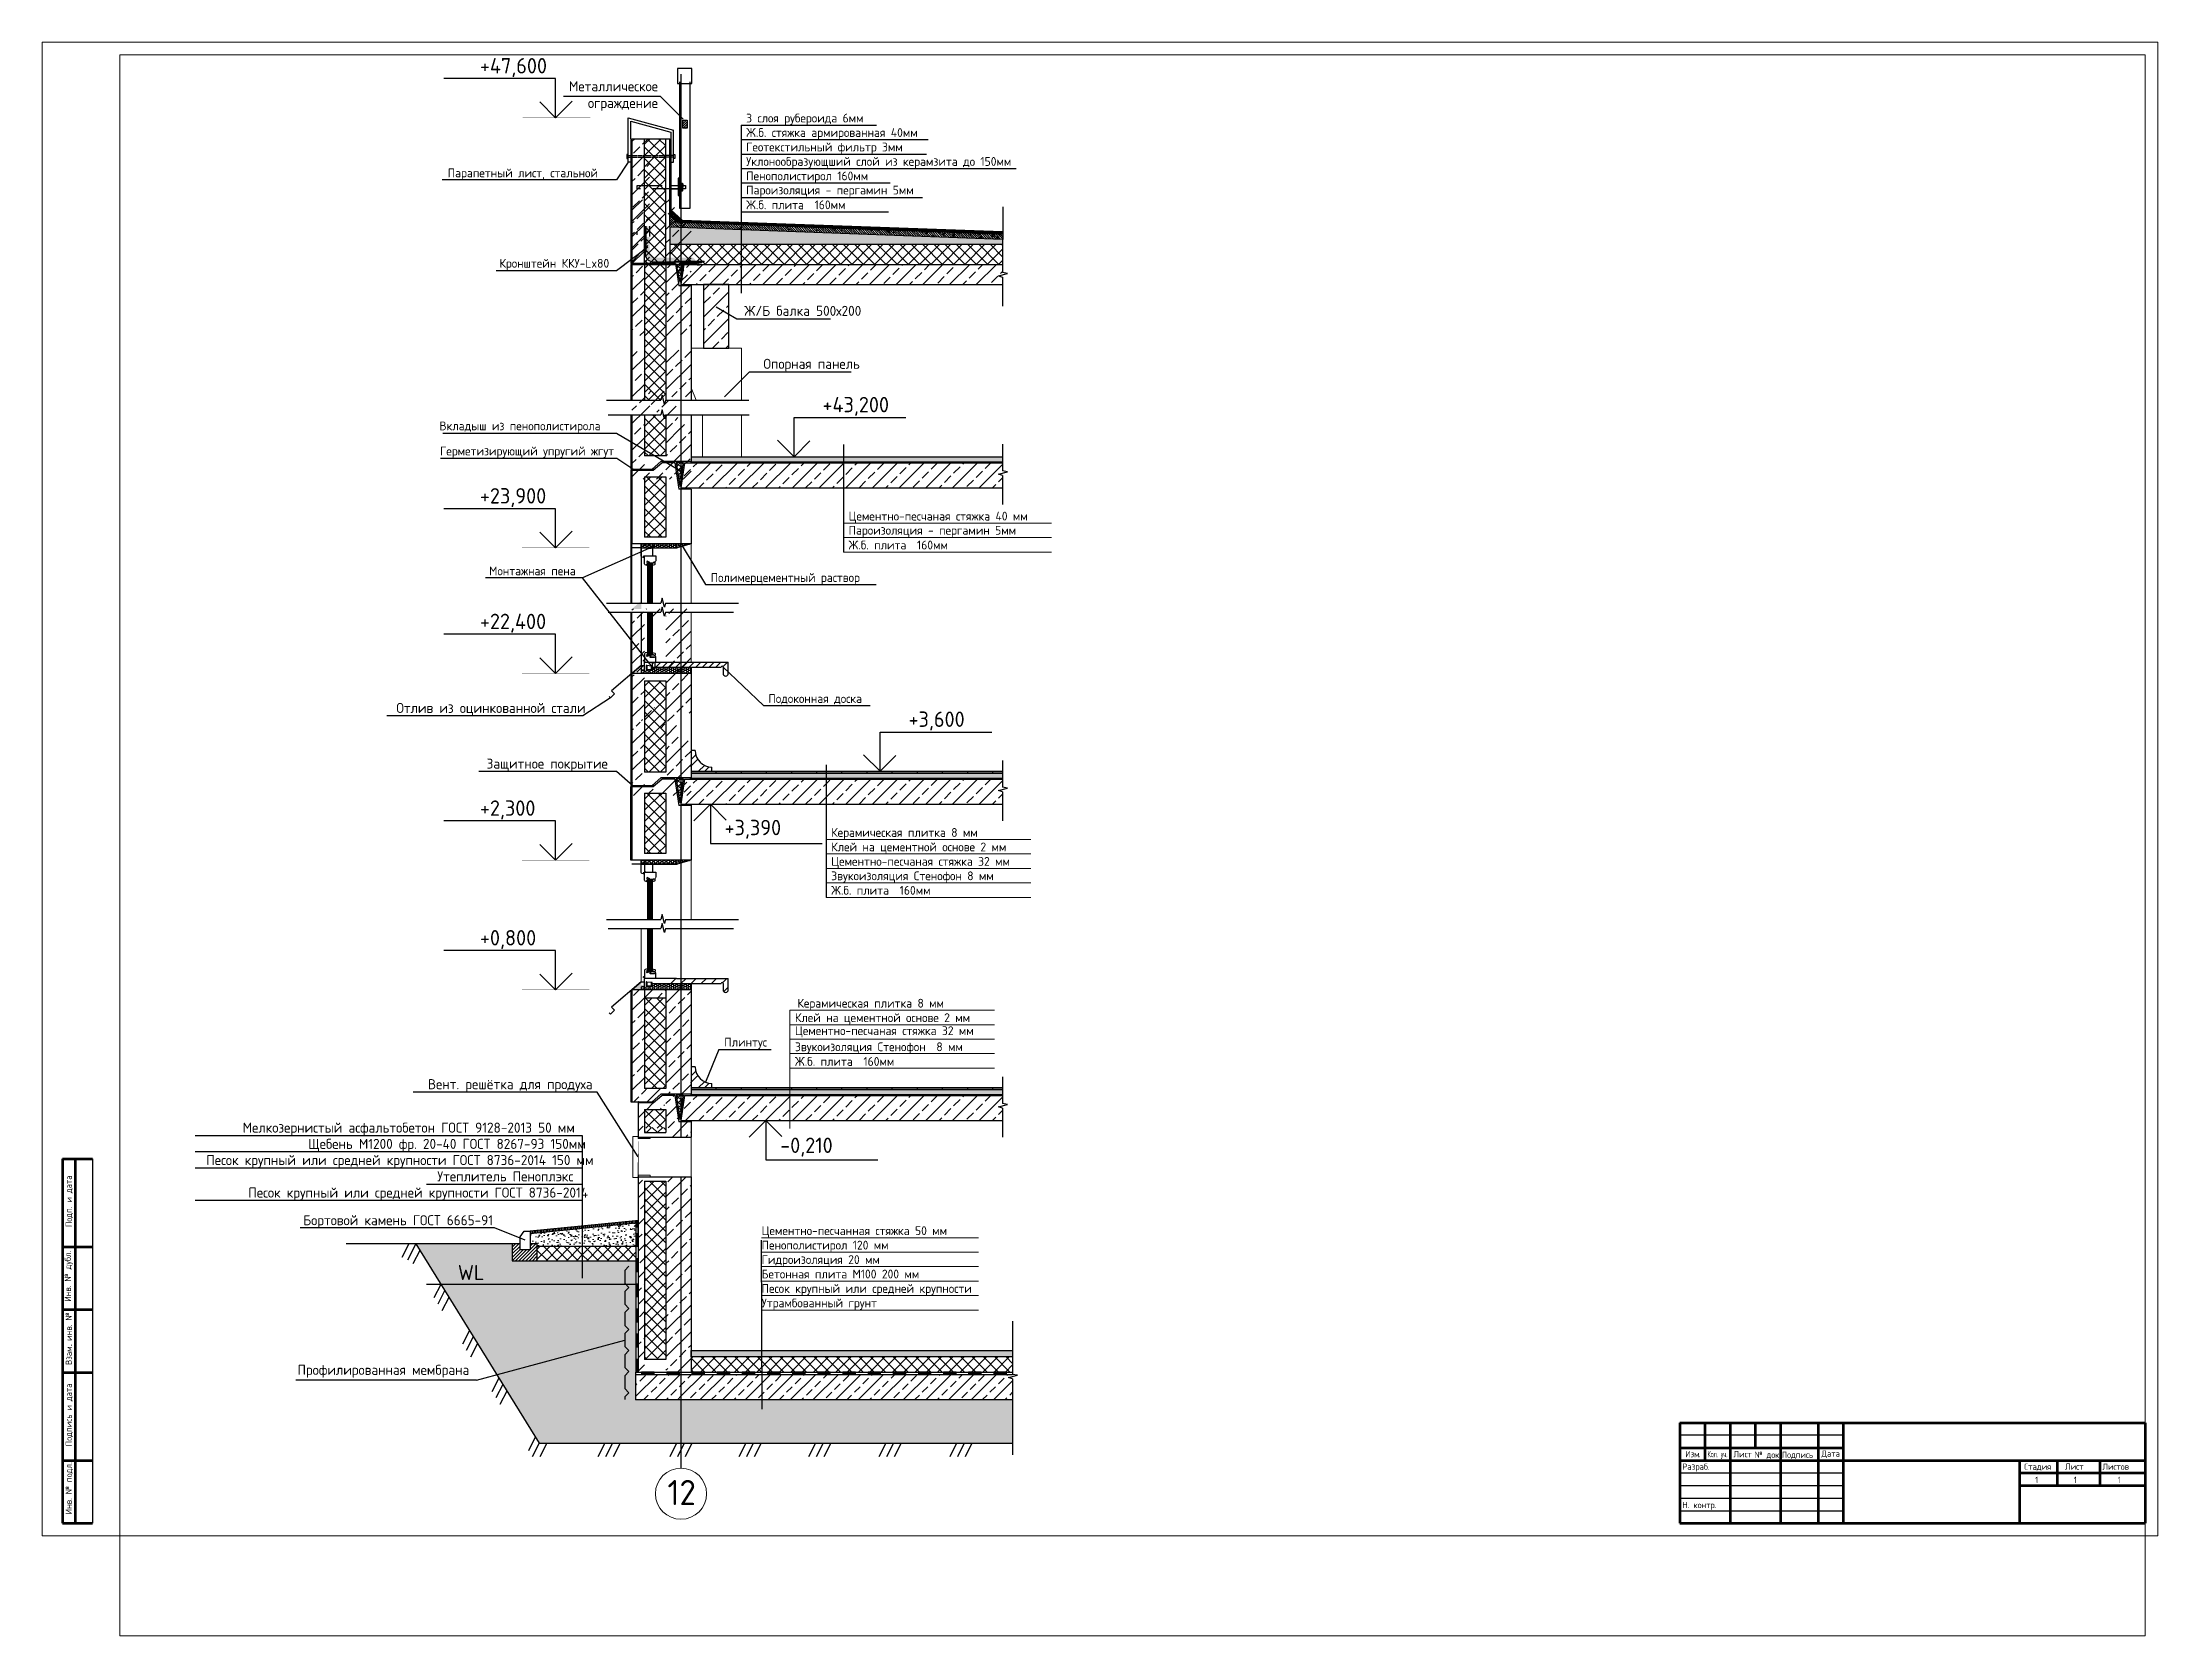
# Paper-space layout 'Лист4' of a CAD drawing. Header units: millimetres. Extents: x 957 to 1798, y 289 to 923.
# The model-space entities are those that its viewports show. They can reach past a viewport. Long polylines and large blocks are cut down to what shows.
import ezdxf
from ezdxf.enums import TextEntityAlignment as Align

# ---------------------------------------------------------------- set-up
doc = ezdxf.new("R2010")
doc.units = ezdxf.units.MM
for name, pattern in [('CENTER2', [28.575, 19.05, -3.175, 3.175, -3.175]), ('HIDDEN', [0.375, 0.25, -0.125]), ('штриховая2', [9.525, 6.35, -3.175])]:
    doc.linetypes.add(name, pattern=pattern)
for name, color, linetype, lineweight in [('0.09', 40, 'Continuous', 9), ('0.3', 40, 'Continuous', 30), ('A-Wall-H', 250, 'Continuous', 20), ('bold', 7, 'Continuous', 35), ('RAZMER', 250, 'Continuous', 13), ('невид штрих', 93, 'штриховая2', 9), ('Осн', 230, 'Continuous', 25), ('разрез по стене', 150, 'Continuous', 25)]:
    doc.layers.add(name, color=color, linetype=linetype, lineweight=lineweight)
for name, color, linetype in [('0разрез', 7, 'Continuous'), ('G_S1', 3, 'Continuous'), ('GASKET', 5, 'Continuous'), ('PVC', 7, 'Continuous'), ('АРМАТУРА', 134, 'Continuous'), ('ВЫНОСКИ_Р_СТ', 130, 'Continuous'), ('ГЕРМЕТИК', 50, 'Continuous'), ('заливка стен', 41, 'Continuous'), ('НЕНЕСУЩ_СТЕНЫ', 232, 'Continuous'), ('ОКНА_Р_СТ', 90, 'Continuous'), ('оси', 1, 'CENTER2'), ('ПАРАПЕТ', 50, 'Continuous'), ('ПАРКЕТ', 30, 'Continuous'), ('ПЛИТЫ_ПОКРЫТИЯ', 144, 'Continuous'), ('Покрытия', 50, 'Continuous'), ('ПРОКЛАДКА', 250, 'Continuous'), ('ПРОЁМЫ', 134, 'Continuous'), ('РАЗДЕЛИТ_ЛИНИИ', 150, 'Continuous'), ('Стены1', 120, 'Continuous'), ('УПРУГ_РЕЗ_ПРОКЛАДКА', 130, 'Continuous'), ('УТЕПЛИТЕЛЬ', 30, 'Continuous'), ('Фундамент', 30, 'Continuous'), ('Фундаменты', 40, 'Continuous'), ('ШТРИХ_ПП', 20, 'Continuous'), ('ШТРИХ_УРП', 120, 'Continuous'), ('图框_标题栏属性', 1, 'Continuous')]:
    doc.layers.add(name, color=color, linetype=linetype)
doc.layers.add('0с_штрих', color=140, linetype='Continuous', lineweight=9, transparency=0.2)
doc.layers.add('Штриховка', color=50, linetype='Continuous', transparency=0.6)
doc.styles.add('GOST-2.304_Type-B', font='GOST Common.ttf')
doc.styles.get("Standard").update_dxf_attribs({"font": 'arial.ttf'})
doc.styles.add('ГОСТ', font='GOST Common.ttf', dxfattribs={"height": 400})
doc.styles.add('Чертеж250', font='', dxfattribs={"height": 250})
doc.styles.get('Чертеж250').set_extended_font_data('GOST type B')
pattern_1 = [(45, (408442.3, 48696.5), (-106.066, 106.066), []), (45, (408548.2, 48696.5), (-106.066, 106.066), [72, -30])]
pattern_2 = [(45, (408442.3, 49210.33), (-106.066, 106.066), []), (45, (408548.2, 49210.33), (-106.066, 106.066), [72, -30])]
pattern_3 = [(45, (338617.66, 41362.44), (-89.80256, 89.80256), []), (45, (338707.46, 41362.44), (-89.80256, 89.80256), [63.5, -31.75])]
pattern_4 = [(45, (408442.3, 48696.496), (-44.90128, 44.90128), []), (135, (408442.3, 48696.496), (-44.90128, -44.90128), [])]
pattern_5 = [(45, (408442.3, 49210.33), (-44.90128, 44.90128), []), (135, (408442.3, 49210.33), (-44.90128, -44.90128), [])]
pattern_6 = [(45, (337757.384, 41594.08), (-40.411153, 40.411153), []), (135, (337757.384, 41594.08), (-40.411153, -40.411153), [])]

psp = doc.layouts.new('Лист4')

msp = doc.modelspace()

# ---------------------------------------------------------------- texts
at = {"style": 'Чертеж250'}
for s, p in [('+47,600', (432918.795, 62831.815)), ('+43,200', (435642.624, 60136.208)), ('+23,900', (432918.795, 59410.748)), ('+22,400', (432918.795, 58411.79)), ('+3,600', (436326.978, 57633.864)), ('+2,300', (432918.795, 56926.864)), ('+3,390', (434864.159, 56772.142)), ('+0,800', (432918.795, 55895.52)), ('-0,210', (435306.154, 54244.567))]:
    msp.add_text(s, height=122.4, dxfattribs=at).set_placement(p)
at = {"layer": 'RAZMER', "color": 0, "style": 'GOST-2.304_Type-B'}
for s, p in [('Пароизоляция - пергамин 5мм ', (435035.545, 61847.82)), ('Ж.б. плита  160мм', (435035.545, 61730.531)), ('Цементно-песчаная стяжка 40 мм', (435849.792, 59254.4)), ('Пароизоляция - пергамин 5мм ', (435849.792, 59141.689)), ('Ж.б. плита  160мм', (435849.792, 59024.4)), ('Монтажная пена', (432992.258, 58818.565)), ('Полимерцементный раствор', (434753.299, 58765.825)), ('Подоконная доска', (435212.267, 57803.327)), ('Керамическая плитка 8 мм', (435711.85, 56738.057)), ('Клей на цементной основе 2 мм', (435711.85, 56623.057)), ('Цементно-песчаная стяжка 32 мм', (435711.85, 56508.057)), ('Ж.б. плита  160мм', (435711.85, 56278.057)), ('Звукоизоляция Стенофон 8 мм', (435711.85, 56393.057)), ('Клей на цементной основе 2 мм', (435423.686, 55264.918)), ('Керамическая плитка 8 мм', (435443.442, 55379.918)), ('Цементно-песчаная стяжка 32 мм', (435423.686, 55161.584)), ('Плинтус', (434861.036, 55070.149)), ('Ж.б. плита  160мм', (435423.686, 54916.6)), ('Звукоизоляция Стенофон  8 мм', (435423.686, 55033.251)), ('Цементно-песчанная стяжка 50 мм', (435158.35, 53570.667)), ('Пенополистирол 120 мм', (435158.35, 53455.667)), ('Гидроизоляция 20 мм', (435158.35, 53340.667)), ('Бетонная плита М100 200 мм', (435158.35, 53225.667)), ('Песок крупный или средней крупности', (435158.35, 53110.667)), ('Утрамбованный грунт', (435159.226, 52995.667))]:
    msp.add_text(s, height=70, dxfattribs=at).set_placement(p, align=Align.BOTTOM_LEFT)
at = {"layer": 'ВЫНОСКИ_Р_СТ', "color": 0}
for s, height, style, p in [('3 слоя рубероида 6мм', 70, 'GOST-2.304_Type-B', (435035.545, 62420.531)), ('Ж.б. стяжка армированная 40мм', 70, 'GOST-2.304_Type-B', (435035.545, 62305.531)), ('Геотекстильный фильтр 3мм', 70, 'GOST-2.304_Type-B', (435035.545, 62190.531)), ('Парапетный лист, стальной', 70, 'GOST-2.304_Type-B', (432662.457, 61984.122)), ('Уклонообразующший слой из керамзита до 150мм', 70, 'GOST-2.304_Type-B', (435035.545, 62075.531)), ('Пенополистирол 160мм', 70, 'GOST-2.304_Type-B', (435035.545, 61960.531)), ('Кронштейн ККУ-Lx80', 70, 'GOST-2.304_Type-B', (433074.327, 61265.318)), ('Ж/Б балка 500х200', 80, 'ГОСТ', (435020.376, 60879.346)), ('Опорная панель', 80, 'ГОСТ', (435173.248, 60457.853)), ('Вкладыш из пенополистирола', 70, 'GOST-2.304_Type-B', (432597.192, 59971.975)), ('Герметизирующий упругий жгут', 70, 'GOST-2.304_Type-B', (432601.665, 59772.009)), ('Отлив из оцинкованной стали', 80, 'ГОСТ', (432254.285, 57720.63)), ('Защитное покрытие', 80, 'ГОСТ', (432971.63, 57277.962)), ('Вент. решётка для продуха ', 80, 'ГОСТ', (432505.451, 54727.838)), ('Мелкозернистый асфальтобетон ГОСТ 9128-2013 50 мм', 80, 'ГОСТ', (431032.312, 54382.363)), ('Щебень М1200 фр. 20-40 ГОСТ 8267-93 150мм ', 80, 'ГОСТ', (431553.319, 54253.195)), ('Песок крупный или средней крупности ГОСТ 8736-2014 150 мм ', 80, 'ГОСТ', (430743.12, 54124.027)), ('Утеплитель Пеноплэкс', 80, 'ГОСТ', (432579.956, 53994.859)), ('Песок крупный или средней крупности ГОСТ 8736-2014', 80, 'ГОСТ', (431077.345, 53865.691)), ('Бортовой камень ГОСТ 6665-91', 80, 'ГОСТ', (431514.4, 53645.855)), ('Профилированная мембрана', 80, 'GOST-2.304_Type-B', (431468.006, 52455.573))]:
    msp.add_text(s, height=height, dxfattribs=dict(at, style=style)).set_placement(p, align=Align.BOTTOM_LEFT)
at = {"layer": 'Стены1', "insert": (434334.661, 62769.899), "char_height": 80, "attachment_point": 3, "style": 'ГОСТ'}
msp.add_mtext_dynamic_manual_height_columns('Металлическое ограждение', width=203.88367, gutter_width=400, heights=[0], dxfattribs=at)
at = {"layer": 'Фундамент', "ltscale": 10, "insert": (434410.165, 51643.923), "char_height": 200, "attachment_point": 1, "style": 'ГОСТ'}
msp.add_mtext_dynamic_manual_height_columns('12', width=285.39364, gutter_width=400, heights=[0], dxfattribs=at)
at = {"layer": 'Фундаменты', "insert": (432743.366, 53353.712), "char_height": 120, "attachment_point": 1, "style": 'ГОСТ'}
msp.add_mtext_dynamic_manual_height_columns('WL', width=398.83423, gutter_width=400, heights=[0], dxfattribs=at)

# ---------------------------------------------------------------- blocks, each defined once
blk = doc.blocks.new('ACAD_SPDS_TB_18')
at = {"linetype": 'Continuous', "lineweight": 60}
for p, q in [((-12, 145), (0, 145)), ((-12, 145), (-12, 0)), ((-7, 145), (-7, 0)), ((-12, 110), (0, 110)), ((-12, 85), (0, 85)), ((-12, 60), (0, 60)), ((-12, 25), (0, 25)), ((-12, 0), (0, 0))]:
    blk.add_line(p, q, dxfattribs=at)
at = {"linetype": 'Continuous', "lineweight": 30}
blk.add_line((0, 145), (0, 0), dxfattribs=at)
at = {"style": 'GOST-2.304_Type-B'}
for s, p in [('Подп. и дата', (-8.25, 117.77)), ('Инв. № дубл.', (-8.62, 88.14)), ('Взам. инв. №', (-8.25, 62.96)), ('. ', (-8.25, 70.58)), ('Подпись и дата', (-8.25, 30.64)), ('Инв. № подл.', (-8.25, 3.57))]:
    blk.add_text(s, height=2.5, rotation=90, dxfattribs=at).set_placement(p)
for tag, p in [('ПОДП_ДАТА_2', (-3.5, 127.5)), ('ИНВ_Н_ДУБЛ', (-3.65, 97.5)), ('ВЗАМ_ИНВ_Н', (-3.5, 71.94)), ('ПОДП_ДАТА_1', (-3.5, 42.5)), ('ИНВ_НОМ_ПОДЛ', (-3.5, 12.5))]:
    blk.add_attdef(tag, text='', height=2.5, rotation=90, dxfattribs=at).set_placement(p, align=Align.MIDDLE_CENTER)
at = {"flags": 1}
blk.add_attdef('ИДЕНТИФИКАТОР_НАДПИСИ', (-12.12, -11.58), '', height=2.5, dxfattribs=at)
blk = doc.blocks.new('ACAD_SPDS_TB_07')
at = {"linetype": 'Continuous', "lineweight": 60}
for p, q in [((-185, 40), (0, 40)), ((-185, 40), (-185, 0)), ((-175, 40), (-175, 25)), ((-165, 40), (-165, 0)), ((-155, 40), (-155, 30)), ((-145, 40), (-145, 0)), ((-130, 40), (-130, 0)), ((-120, 40), (-120, 0)), ((0, 40), (0, 0)), ((-185, 30), (-120, 30)), ((-185, 25), (-120, 25)), ((-50, 15), (0, 15)), ((-185, 0), (0, 0))]:
    blk.add_line(p, q, dxfattribs=at)
at = {"lineweight": 25}
blk.add_line((-120, 35), (-185, 35), dxfattribs=at)
at = {"linetype": 'Continuous', "lineweight": 25}
for p, q in [((-185, 20), (-120, 20)), ((-185, 15), (-120, 15)), ((-185, 10), (-120, 10)), ((-185, 10), (-120, 10)), ((-185, 5), (-120, 5))]:
    blk.add_line(p, q, dxfattribs=at)
at = {"lineweight": 60}
for p, q in [((-120, 25), (0, 25)), ((-50, 25), (-50, 0)), ((-50, 20), (0, 20)), ((-35, 25), (-35, 15)), ((-18, 25), (-18, 15))]:
    blk.add_line(p, q, dxfattribs=at)
blk.add_line((-130, 15), (-120, 15))
at = {"style": 'GOST-2.304_Type-B'}
for s, p in [('Изм', (-180, 26.25)), ('Лист', (-160, 26.25)), ('Дата', (-125, 26.44))]:
    blk.add_text(s, height=2.5, dxfattribs=at).set_placement(p, align=Align.CENTER)
for s, p in [('.', (-177.56, 26.25)), ('Разраб.', (-184, 21.25)), ('Стадия', (-48.12, 21.25)), ('Лист', (-31.84, 21.28)), ('Листов', (-17, 21.25)), ('Н. контр.', (-184, 6))]:
    blk.add_text(s, height=2.5, dxfattribs=at).set_placement(p)
at = {"style": 'GOST-2.304_Type-B', "width": 0.70447}
blk.add_text('Кол. уч.', height=2.5, dxfattribs=at).set_placement((-174, 26.25), (-166, 26.25), align=Align.FIT)
at = {"style": 'GOST-2.304_Type-B', "width": 0.9}
for s, p in [('№ док.', (-150, 26)), ('Подпись', (-138.21, 26))]:
    blk.add_text(s, height=2.5, dxfattribs=at).set_placement(p, align=Align.CENTER)
at = {"flags": 1}
blk.add_attdef('ИДЕНТИФИКАТОР_НАДПИСИ', (-185.26, 45.18), '', height=2.5, dxfattribs=at)
at = {"style": 'GOST-2.304_Type-B', "flags": 8}
for tag, p in [('ИЗМ_2', (-180, 36)), ('ИЗМ_2_КОЛ_УЧ', (-170, 36)), ('ИЗМ_2_ЛИСТ', (-160, 36)), ('ИЗМ_2_N_ДОК', (-150, 36)), ('ИЗМ_1', (-180, 31)), ('ИЗМ_1_КОЛ_УЧ', (-170, 31)), ('ИЗМ_1_ЛИСТ', (-160, 31)), ('ИЗМ_1_N_ДОК', (-150, 31))]:
    blk.add_attdef(tag, text='', height=2.5, dxfattribs=at).set_placement(p, align=Align.CENTER)
for tag, width, p, p2 in [('ИЗМ_2_ДАТА', 0.378698, (-129, 36), (-121, 36)), ('ИЗМ_1_ДАТА', 0.387879, (-129, 31), (-121, 31)), ('ДОЛЖНОСТЬ_1_ДАТА', 0.242424, (-129, 16), (-121, 16)), ('РАЗРАБ_ДАТА', 0.342246, (-129, 21), (-121, 21)), ('ДОЛЖНОСТЬ_2_ДАТА', 0.238806, (-129, 11), (-121, 11)), ('НКОНТР_ДАТА', 0.347826, (-129, 6), (-121, 6)), ('ДОЛЖНОСТЬ_3_ДАТА', 0.238806, (-129, 1), (-121, 1))]:
    blk.add_attdef(tag, text='', height=2.5, dxfattribs=dict(at, width=width)).set_placement(p, p2, align=Align.FIT)
at = {"style": 'GOST-2.304_Type-B'}
blk.add_attdef('ОБОЗНАЧЕНИЕ_ДОКУМЕНТА', text='', height=5, dxfattribs=at).set_placement((-67.86, 32.72), align=Align.MIDDLE_CENTER)
at = {"style": 'GOST-2.304_Type-B', "flags": 8}
for tag, p in [('ДОЛЖНОСТЬ_1', (-184, 16)), ('ДОЛЖНОСТЬ_1_ФИО', (-164, 16)), ('РАЗРАБ_ФИО', (-164, 21)), ('ДОЛЖНОСТЬ_2', (-184, 11)), ('ДОЛЖНОСТЬ_2_ФИО', (-164, 11)), ('НКОНТР_ФИО', (-164, 6)), ('ДОЛЖНОСТЬ_3', (-184, 1)), ('ДОЛЖНОСТЬ_3_ФИО', (-164.03, 0.74))]:
    blk.add_attdef(tag, p, '', height=2.5, dxfattribs=at)
for tag, p in [('Стадия', (-43.07, 17.25)), ('ЛИСТ', (-27.73, 17.25)), ('ЛИСТОВ', (-10.32, 17.25))]:
    blk.add_attdef(tag, text='', height=2.5, dxfattribs=at).set_placement(p, align=Align.MIDDLE_CENTER)
at = {"lineweight": 30}
for tag, height, p in [('НАИМЕНОВАНИЕ_ДОКУМЕНТА', 5, (-85, 12.5)), ('НАИМЕНОВАНИЕ_ПРЕДПРИЯТИЯ', 2.5, (-25, 7.5))]:
    blk.add_attdef(tag, text='', height=height, dxfattribs=at).set_placement(p, align=Align.MIDDLE_CENTER)

# ---------------------------------------------------------------- hatches: boundary and pattern name
h = msp.add_hatch()
h.set_pattern_fill('ANSI31', color=256, scale=18)
h.set_pattern_definition([(45, (337757.384, 41594.08), (-40.411153, 40.411153), [])])
h.paths.add_polyline_path([(434517.511, 55632.105), (434481.809, 55632.105), (434397.511, 55632.105), (434397.511, 55630.43), (434397.511, 55592.105), (434517.511, 55592.105)])
h.paths.add_polyline_path([(434893.902, 55632.105), (434517.511, 55632.105), (434517.511, 55592.105), (434647.192, 55592.105), (434837.192, 55592.105, -1), (434852.192, 55592.105), (434852.192, 55542.317, 0.959833445), (434893.902, 55542.317)])
at = {"true_color": 0x000000}
h = msp.add_hatch(color=18, dxfattribs=at)
h.dxf.hatch_style = 1
h.paths.add_polyline_path([(434177.511, 53702.317), (434157.578, 53702.317), (434157.578, 53656.124), (434177.511, 53656.124)])
at = {"layer": '0разрез'}
h = msp.add_hatch(dxfattribs=at)
h.set_pattern_fill('AR-SAND', color=256, scale=0.5, angle=45)
h.set_pattern_definition([(82.5, (-106639.373, -934.839), (-17.8690674, 16.73767446), [0, -19.304, 0, -21.59, 0, -20.6375]), (52.5, (-106639.373, -934.84), (-9.4505464, 41.2366426), [0, -10.414, 0, -17.399, 0, -6.6675]), (12.5, (-106650.418, -945.884), (27.9149913, 28.0166156), [0, -6.35, 0, -22.86, 0, -29.845]), (2.5, (-106650.418, -945.884), (19.1140555, 34.877539), [0, -3.175, 0, -14.986, 0, -17.145])])
h.paths.add_polyline_path([(434200.963, 55605.191), (434127.511, 55542.317), (434200.963, 55542.317), (434200.963, 55566.317)])
h.paths.add_polyline_path([(434200.963, 58596.497), (434200.963, 58635.297), (434127.597, 58572.497), (434200.963, 58572.497)])
at = {"layer": '0разрез', "ltscale": 10, "true_color": 0x000000}
h = msp.add_hatch(color=18, dxfattribs=at)
h.dxf.hatch_style = 1
h.paths.add_polyline_path([(434177.511, 53706.124), (434157.511, 53706.124), (434157.511, 53702.317), (434177.511, 53702.317)])
h = msp.add_hatch(color=18, dxfattribs=at)
h.dxf.hatch_style = 1
h.paths.add_polyline_path([(434157.511, 53502.317), (434177.511, 53502.317), (434177.511, 53602.317), (434157.511, 53602.317)])
h = msp.add_hatch(color=18, dxfattribs=at)
h.dxf.hatch_style = 1
h.paths.add_polyline_path([(434157.511, 53302.317), (434177.511, 53302.317), (434177.511, 53402.317), (434157.511, 53402.317)])
h = msp.add_hatch(color=18, dxfattribs=at)
h.dxf.hatch_style = 1
h.paths.add_polyline_path([(434157.511, 53102.317), (434177.511, 53102.317), (434177.511, 53202.317), (434157.511, 53202.317)])
h = msp.add_hatch(color=18, dxfattribs=at)
h.dxf.hatch_style = 1
h.paths.add_polyline_path([(434157.511, 52902.317), (434177.511, 52902.317), (434177.511, 53002.317), (434157.511, 53002.317)])
h = msp.add_hatch(color=18, dxfattribs=at)
h.dxf.hatch_style = 1
h.paths.add_polyline_path([(434157.511, 52702.317), (434177.511, 52702.317), (434177.511, 52802.317), (434157.511, 52802.317)])
h = msp.add_hatch(color=18, dxfattribs=at)
h.dxf.hatch_style = 1
h.paths.add_polyline_path([(434157.511, 52502.317), (434177.511, 52502.317), (434177.511, 52602.317), (434157.511, 52602.317)])
h = msp.add_hatch(color=18, dxfattribs=at)
h.dxf.hatch_style = 1
h.paths.add_polyline_path([(434304.779, 52482.317), (434304.779, 52502.317), (434204.779, 52502.317), (434204.779, 52482.317)])
h = msp.add_hatch(color=18, dxfattribs=at)
h.dxf.hatch_style = 1
h.paths.add_polyline_path([(434504.779, 52482.317), (434504.779, 52502.317), (434404.779, 52502.317), (434404.779, 52482.317)])
h = msp.add_hatch(color=18, dxfattribs=at)
h.dxf.hatch_style = 1
h.paths.add_polyline_path([(434704.779, 52482.317), (434704.779, 52502.317), (434604.779, 52502.317), (434604.779, 52482.317)])
h = msp.add_hatch(color=18, dxfattribs=at)
h.dxf.hatch_style = 1
h.paths.add_polyline_path([(434904.779, 52482.317), (434904.779, 52502.317), (434804.779, 52502.317), (434804.779, 52482.317)])
h = msp.add_hatch(color=18, dxfattribs=at)
h.dxf.hatch_style = 1
h.paths.add_polyline_path([(435104.779, 52482.317), (435104.779, 52502.317), (435004.779, 52502.317), (435004.779, 52482.317)])
h = msp.add_hatch(color=18, dxfattribs=at)
h.dxf.hatch_style = 1
h.paths.add_polyline_path([(435304.779, 52482.317), (435304.779, 52502.317), (435204.779, 52502.317), (435204.779, 52482.317)])
h = msp.add_hatch(color=18, dxfattribs=at)
h.dxf.hatch_style = 1
h.paths.add_polyline_path([(435504.779, 52482.317), (435504.779, 52502.317), (435404.779, 52502.317), (435404.779, 52482.317)])
h = msp.add_hatch(color=18, dxfattribs=at)
h.dxf.hatch_style = 1
h.paths.add_polyline_path([(435704.779, 52482.317), (435704.779, 52502.317), (435604.779, 52502.317), (435604.779, 52482.317)])
h = msp.add_hatch(color=18, dxfattribs=at)
h.dxf.hatch_style = 1
h.paths.add_polyline_path([(435904.779, 52482.317), (435904.779, 52502.317), (435804.779, 52502.317), (435804.779, 52482.317)])
h = msp.add_hatch(color=18, dxfattribs=at)
h.dxf.hatch_style = 1
h.paths.add_polyline_path([(436104.779, 52482.317), (436104.779, 52502.317), (436004.779, 52502.317), (436004.779, 52482.317)])
h = msp.add_hatch(color=18, dxfattribs=at)
h.dxf.hatch_style = 1
h.paths.add_polyline_path([(436304.779, 52482.317), (436304.779, 52502.317), (436204.779, 52502.317), (436204.779, 52482.317)])
h = msp.add_hatch(color=18, dxfattribs=at)
h.dxf.hatch_style = 1
h.paths.add_polyline_path([(436504.779, 52482.317), (436504.779, 52502.317), (436404.779, 52502.317), (436404.779, 52482.317)])
h = msp.add_hatch(color=18, dxfattribs=at)
h.dxf.hatch_style = 1
h.paths.add_polyline_path([(436704.779, 52482.317), (436704.779, 52502.317), (436604.779, 52502.317), (436604.779, 52482.317)])
h = msp.add_hatch(color=18, dxfattribs=at)
h.dxf.hatch_style = 1
h.paths.add_polyline_path([(436904.779, 52482.317), (436904.779, 52502.317), (436804.779, 52502.317), (436804.779, 52482.317)])
h = msp.add_hatch(color=18, dxfattribs=at)
h.dxf.hatch_style = 1
h.paths.add_polyline_path([(437104.779, 52482.317), (437104.779, 52502.317), (437004.779, 52502.317), (437004.779, 52482.317)])
at = {"layer": '0с_штрих', "transparency": 33554636}
h = msp.add_hatch(dxfattribs=at)
h.set_pattern_fill('JIS_STN_2.5', color=9, scale=60)
h.set_pattern_definition(pattern_1)
h.paths.add_polyline_path([(434267.511, 62312.347), (434127.511, 62312.346), (434127.511, 61312.346), (434181.907, 61312.346), (434180.652, 61320.719), (434267.511, 61320.719)])
h = msp.add_hatch(dxfattribs=at)
h.set_pattern_fill('ANSI37', color=0, scale=20, style=0)
h.set_pattern_definition(pattern_4)
h.paths.add_polyline_path([(434227.511, 61320.719), (434397.511, 61320.719), (434397.511, 62312.347), (434227.511, 62312.346)])
h = msp.add_hatch(dxfattribs=at)
h.set_pattern_fill('JIS_STN_2.5', color=9, scale=60)
h.set_pattern_definition(pattern_2)
h.paths.add_polyline_path([(434127.511, 60198.841), (434227.511, 60198.841), (434227.511, 60630.362), (434127.511, 60630.362)])
h.paths.add_polyline_path([(434127.511, 60746.345), (434227.511, 60746.345), (434227.511, 61826.182), (434127.511, 61826.182)])
h.paths.add_polyline_path([(434227.511, 60188.841), (434127.511, 60188.841), (434127.511, 59603.841), (434227.511, 59603.841)])
h.paths.add_polyline_path([(434227.511, 58572.497), (434127.511, 58572.497), (434127.511, 57782.497), (434127.511, 57682.497), (434227.511, 57682.497)])
h.paths.add_polyline_path([(434227.511, 57672.497), (434127.511, 57672.497), (434127.511, 57087.497), (434227.511, 57087.497)])
h.paths.add_polyline_path([(434227.511, 55542.317), (434127.511, 55542.317), (434127.511, 54652.317), (434227.511, 54652.317)])
h = msp.add_hatch(dxfattribs=at)
h.set_pattern_fill('JIS_STN_2.5', color=9, scale=60)
h.set_pattern_definition(pattern_2)
h.paths.add_polyline_path([(434517.511, 55542.317), (434397.511, 55542.317), (434397.511, 54712.317), (434517.511, 54712.317)])
h.paths.add_polyline_path([(434597.511, 55542.317), (434517.511, 55542.317), (434517.511, 54712.317), (434597.511, 54712.317)])
h.paths.add_polyline_path([(434397.511, 55542.317), (434227.511, 55542.317), (434227.511, 55478.906), (434397.511, 55478.906)])
h.paths.add_polyline_path([(434357.006, 54712.317), (434397.511, 54712.317), (434397.511, 54756.752), (434227.511, 54756.752), (434227.511, 54652.317), (434288.5, 54652.317)])
h.paths.add_polyline_path([(434517.511, 57522.497), (434501.077, 57522.497), (434469.603, 57732.497), (434397.511, 57732.497), (434397.511, 57087.497), (434517.511, 57087.497)])
h.paths.add_polyline_path([(434597.511, 57522.497), (434517.511, 57522.497), (434517.511, 57087.497), (434597.511, 57087.497)])
edge = h.paths.add_edge_path(flags=16)
edge.add_arc((434570.572, 57110.795), 1.25, 0, 360)
h.paths.add_polyline_path([(434397.511, 57139.51), (434227.511, 57139.51), (434227.511, 57087.497), (434297.511, 57087.497), (434397.511, 57087.497)])
h.paths.add_polyline_path([(434397.511, 57732.497), (434364.272, 57732.497), (434295.765, 57672.497), (434227.511, 57672.497), (434227.511, 57621.401), (434397.511, 57621.401)])
h.paths.add_polyline_path([(434397.511, 57786.931), (434227.511, 57786.931), (434227.511, 57682.497), (434288.5, 57682.497), (434357.006, 57742.497), (434397.511, 57742.497)])
h.paths.add_polyline_path([(434517.511, 58572.497), (434397.511, 58572.497), (434397.511, 57742.497), (434517.511, 57742.497)])
h.paths.add_polyline_path([(434597.511, 58572.497), (434517.511, 58572.497), (434517.511, 57742.497), (434597.511, 57742.497)])
h.paths.add_polyline_path([(434397.511, 58572.497), (434227.511, 58572.497), (434227.511, 58514.371), (434397.511, 58514.371)])
edge = h.paths.add_edge_path()
edge.add_line((434597.511, 60038.841), (434517.511, 60038.841))
edge.add_line((434517.511, 60038.841), (434518.694, 59627.377))
edge.add_arc((434519.944, 59627.377), 1.25, 0, 180, ccw=False)
edge.add_arc((434519.944, 59627.377), 1.25, -180, 0, ccw=False)
edge.add_line((434518.694, 59627.377), (434518.69, 59603.841))
edge.add_line((434518.69, 59603.841), (434597.511, 59603.841))
edge.add_line((434597.511, 59603.841), (434597.511, 60038.841))
edge = h.paths.add_edge_path(flags=16)
edge.add_arc((434570.572, 59627.139), 1.25, 0, 360)
h.paths.add_polyline_path([(434517.511, 60038.841), (434501.077, 60038.841), (434469.603, 60248.841), (434397.511, 60248.841), (434397.511, 59603.841), (434517.511, 59603.841)])
h.paths.add_polyline_path([(434397.511, 59655.854), (434227.511, 59655.854), (434227.511, 59603.841), (434397.511, 59603.841)])
h.paths.add_polyline_path([(434397.511, 60248.841), (434364.272, 60248.841), (434295.765, 60188.841), (434227.511, 60188.841), (434227.511, 60137.745), (434397.511, 60137.745)])
h.paths.add_polyline_path([(434397.511, 60303.275), (434227.511, 60303.275), (434227.511, 60198.841), (434288.5, 60198.841), (434357.006, 60258.841), (434397.511, 60258.841)])
h.paths.add_polyline_path([(434517.511, 60630.362), (434397.511, 60630.362), (434397.511, 60258.841), (434517.511, 60258.841)])
h.paths.add_polyline_path([(434597.511, 60630.362), (434517.511, 60630.362), (434517.511, 60258.841), (434597.511, 60258.841)])
h.paths.add_polyline_path([(434597.511, 61666.182), (434517.511, 61666.182), (434517.511, 60746.345), (434597.511, 60746.345)])
h.paths.add_polyline_path([(434517.511, 61666.182), (434501.077, 61666.182), (434475.598, 61826.182), (434397.511, 61826.182), (434397.511, 60746.345), (434517.511, 60746.345)])
h = msp.add_hatch(dxfattribs=at)
h.set_pattern_fill('ANSI31', color=0, scale=4, angle=90, style=0)
h.set_pattern_definition([(135, (408442.3, 48696.496), (-8.980256, -8.980256), [])])
h.paths.add_polyline_path([(434427.511, 61652.318), (434427.511, 61612.346), (434608.415, 61605.62), (437073.86, 61513.958), (437075.348, 61553.931)])
h = msp.add_hatch(dxfattribs=at)
h.set_pattern_fill('GRAVEL', color=9, scale=5, angle=-90)
h.set_pattern_definition([(138.012788, (408569.3, 48605.056), (-1143, 1016), [17.08607, -1691.5242]), (94.96974, (408556.6, 48616.486), (127.0000072, -1523.9999994), [29.32024, -2902.70244]), (42.510447, (408554.06, 48645.696), (-1396.9999995, -1270.0000005), [20.6741, -2046.73614]), (177.27369, (408522.31, 48695.226), (2540, -127.0000003), [26.70023, -2643.32187]), (202.833654, (408495.64, 48696.496), (1524, 635), [26.1817, -2591.9904]), (267.27369, (408471.51, 48686.336), (127.0000003, 2540), [26.70023, -2643.32187]), (307.69424, (408470.24, 48659.666), (-1270.0000001, 1650.9999999), [35.3097, -3495.65577]), (342.255328, (408491.83, 48631.726), (2793.9999999, -889.00000024), [33.33598, -3300.26283]), (31.429566, (408523.58, 48621.566), (1650.9999999, 1016.0000001), [26.79065, -2652.2773]), (85.23636, (408546.44, 48635.536), (-127.0000002, -1397), [30.58566, -1498.69685]), (132.397438, (408548.98, 48666.016), (-1397.00000005, 1523.99999995), [39.5539, -3915.83863]), (48.814075, (408521.04, 48569.496), (762, 889), [13.50023, -1336.5283]), (81.469234, (408529.93, 48579.656), (-253.9999997, -1651), [25.6841, -2542.73195]), (135, (408533.74, 48605.06), (-127, 4e-14), [17.96047, -161.64466]), (113.19859, (408548.98, 48613.946), (254, -635), [9.67207, -957.5311]), (201.80141, (408545.17, 48622.836), (381, 127), [13.6783, -670.23765]), (300.96376, (408532.47, 48617.756), (254, -381), [22.216, -718.3149]), (71.56505, (408543.9, 48598.706), (-127, -254), [16.06436, -385.5449]), (286.38954, (408545.17, 48696.496), (381, -1270), [22.5044, -2227.94133]), (340.346176, (408551.52, 48674.906), (-1397, 508), [18.87995, -1869.1108]), (203.19859, (408569.3, 48598.706), (635, 254), [19.344, -947.8592]), (253.61046, (408551.52, 48591.086), (380.9999999, 1270), [22.5044, -2227.94133]), (249.443955, (408466.43, 48696.496), (254, 635), [21.70176, -1063.3867]), (204.77514, (408458.81, 48676.176), (1396.9999997, 635.0000008), [18.1836, -1800.17967]), (336.80141, (408442.3, 48597.436), (635, -254), [19.344, -947.8592]), (287.354025, (408460.08, 48589.816), (-508.0000001, 1651), [21.28914, -2107.6188]), (339.443955, (408442.3, 48659.666), (-635, 254), [10.8509, -1074.2376]), (11.30993, (408442.3, 48605.056), (508, 127), [6.47573, -641.09975]), (75.96376, (408448.65, 48606.326), (-127, -381), [26.1817, -497.45273]), (96.009006, (408455, 48631.726), (127, -1270), [24.26335, -2402.06824]), (213.69007, (408521.04, 48617.756), (254, 127), [18.3162, -439.5888]), (263.157227, (408505.8, 48607.596), (-253.9999999, -2159), [31.97784, -3165.80045]), (330.945396, (408501.99, 48575.846), (-889, 508), [13.0754, -1294.4696]), (0, (408513.42, 48569.5), (127, 127), [7.62, -119.38]), (30.256437, (408458.81, 48634.266), (-889, -508), [17.64335, -1746.69704]), (318.012788, (408474.05, 48643.156), (1143, -1016), [34.17214, -1674.4381]), (270, (408499.45, 48620.3), (127, -127), [33.02, -93.98]), (235.304846, (408499.45, 48587.276), (-888.9999993, -1270.0000005), [20.0805, -1987.96584]), (164.054604, (408488.02, 48570.766), (-508, 127), [18.49145, -906.0825]), (117.645975, (408470.24, 48575.846), (-1269.9999998, 2413.0000001), [30.10725, -2980.6232]), (85.426079, (408456.27, 48602.516), (127, 1651), [31.85147, -3153.2923])])
h.paths.add_polyline_path([(434517.511, 61609), (434517.511, 61472.346), (437073.86, 61472.346), (437073.86, 61513.958)])
h.paths.add_polyline_path([(434517.511, 61609), (434427.511, 61612.346), (434427.511, 61472.346), (434517.511, 61472.346)])
h = msp.add_hatch(dxfattribs=at)
h.set_pattern_fill('ANSI37', color=0, scale=20, style=0)
h.set_pattern_definition([(45, (408442.3, 48696.496), (-44.90128, 44.90128), []), (135, (408442.3, 48696.496), (-44.90128, -44.90128), [])])
h.paths.add_polyline_path([(434427.511, 61320.719), (434517.511, 61320.719), (434517.511, 61472.346), (434427.511, 61472.346)])
h.paths.add_polyline_path([(434541.561, 61312.401), (434517.511, 61312.401), (434517.511, 61312.346), (434597.511, 61312.346), (437073.86, 61312.346), (437073.86, 61472.346), (434517.511, 61472.346), (434517.511, 61320.684), (434541.561, 61320.684)])
h = msp.add_hatch(dxfattribs=at)
h.set_pattern_fill('ANSI37', color=0, scale=20, style=0)
h.set_pattern_definition(pattern_4)
h.paths.add_polyline_path([(434397.511, 61312.346), (434227.511, 61312.346), (434227.511, 60232.509), (434357.504, 60232.509), (434367.118, 60271.717), (434385.351, 60200.54), (434395.296, 60232.509), (434397.511, 60232.509)])
h = msp.add_hatch(dxfattribs=at)
h.set_pattern_fill('JIS_STN_2.5', color=9, scale=60)
h.set_pattern_definition([(45, (-106639.37, -1448.67), (-106.066017, 106.066017), []), (45, (-106533.47, -1448.67), (-106.066017, 106.066017), [72, -30])])
h.paths.add_polyline_path([(434897.511, 61152.346), (434697.511, 61152.346), (434697.511, 60647.346), (434897.511, 60647.346)])
h.paths.add_polyline_path([(434597.511, 61312.346), (434540.081, 61312.346), (434517.511, 61152.346), (434597.511, 61152.346), (437073.86, 61152.346), (437073.86, 61211.627), (437041.89, 61221.572), (437113.068, 61239.805), (437073.86, 61249.419), (437073.86, 61312.346)])
h = msp.add_hatch(dxfattribs=at)
h.set_pattern_fill('ANSI37', color=0, scale=20, style=0)
h.set_pattern_definition(pattern_4)
h.paths.add_polyline_path([(434397.511, 60116.526), (434227.511, 60116.526), (434227.511, 59789.439), (434397.511, 59789.439)])
h = msp.add_hatch(dxfattribs=at)
h.set_pattern_fill('JIS_STN_2.5', color=9, scale=60)
h.set_pattern_definition(pattern_1)
h.paths.add_polyline_path([(437073.86, 59535.005), (437073.86, 59634.042), (437041.89, 59643.987), (437113.068, 59662.22), (437073.86, 59671.834), (437073.86, 59735.005), (434545.724, 59735.005), (434517.511, 59535.005), (434597.511, 59535.005)])
h = msp.add_hatch(dxfattribs=at)
h.set_pattern_fill('AR-SAND', color=9, scale=0.6, angle=-90)
h.set_pattern_definition([(307.5, (408442.3, 48704.496), (29.364794, 0.960019), [0, -23.1648, 0, -25.908, 0, -24.765]), (277.5, (408442.3, 48704.496), (43.009506, -26.971397), [0, -12.4968, 0, -20.8788, 0, -8.001]), (237.5, (408442.3, 48723.241), (0.086231, -47.459542), [0, -7.62, 0, -27.432, 0, -35.814]), (227.5, (408442.3, 48723.24), (13.37576, -45.813387), [0, -3.81, 0, -17.9832, 0, -20.574])])
h.paths.add_polyline_path([(437073.86, 59783.005), (434597.511, 59783.005), (434597.511, 59743.005), (437073.86, 59743.005)])
h = msp.add_hatch(dxfattribs=at)
h.set_pattern_fill('ANSI37', color=0, scale=20, style=0)
h.set_pattern_definition(pattern_4)
h.paths.add_polyline_path([(434227.511, 59142.018), (434397.511, 59142.018), (434397.511, 59623.909), (434227.511, 59623.909)])
h = msp.add_hatch(dxfattribs=at)
h.set_pattern_fill('JIS_STN_2.5', color=9, scale=60)
h.set_pattern_definition([(45, (408442.3, 46180.15), (-106.066, 106.066), []), (45, (408548.2, 46180.15), (-106.066, 106.066), [72, -30])])
h.paths.add_polyline_path([(437041.89, 57127.644), (437113.068, 57145.877), (437073.86, 57155.49), (437073.86, 57218.661), (434545.724, 57218.661), (434517.511, 57018.661), (434597.511, 57018.661), (437073.86, 57018.661), (437073.86, 57117.698)])
h = msp.add_hatch(dxfattribs=at)
h.set_pattern_fill('AR-SAND', color=9, scale=0.6, angle=-90)
h.set_pattern_definition([(307.5, (408442.3, 46188.152), (29.364794, 0.960019), [0, -23.1648, 0, -25.908, 0, -24.765]), (277.5, (408442.3, 46188.152), (43.009506, -26.971397), [0, -12.4968, 0, -20.8788, 0, -8.001]), (237.5, (408442.3, 46206.898), (0.086231, -47.459542), [0, -7.62, 0, -27.432, 0, -35.814]), (227.5, (408442.3, 46206.898), (13.37576, -45.813387), [0, -3.81, 0, -17.9832, 0, -20.574])])
h.paths.add_polyline_path([(437073.86, 57266.661), (434597.511, 57266.661), (434597.511, 57226.661), (437073.86, 57226.661)])
h = msp.add_hatch(dxfattribs=at)
h.set_pattern_fill('ANSI37', color=0, scale=20, style=0)
h.set_pattern_definition(pattern_5)
h.paths.add_polyline_path([(434397.511, 55478.906), (434227.511, 55478.906), (434227.511, 54756.752), (434397.511, 54756.752)])
h = msp.add_hatch(dxfattribs=at)
h.set_pattern_fill('JIS_STN_2.5', color=9, scale=60)
h.set_pattern_definition([(45, (-106639.37, -934.84), (-106.066017, 106.066017), []), (45, (-106533.47, -934.84), (-106.066017, 106.066017), [72, -30])])
h.paths.add_polyline_path([(434364.272, 54702.317), (434295.765, 54642.317), (434227.511, 54642.317), (434227.511, 54591.221), (434397.511, 54591.221)])
h.paths.add_polyline_path([(434469.603, 54702.317), (434397.511, 54702.317), (434397.511, 54442.317), (434517.511, 54442.317), (434517.511, 54492.317), (434501.077, 54492.317)])
h.paths.add_polyline_path([(434597.511, 54492.317), (434517.511, 54492.317), (434517.511, 54442.317), (434597.511, 54442.317)])
h.paths.add_polyline_path([(434517.511, 54371.75), (434597.511, 54371.75), (434597.511, 54442.317), (434517.511, 54442.317)])
h.paths.add_polyline_path([(434597.511, 54055.458), (434517.511, 54055.458), (434517.511, 52502.317), (434597.511, 52502.317)])
h.paths.add_polyline_path([(434397.511, 54371.75), (434517.511, 54371.75), (434517.511, 54443.865), (434397.511, 54443.865)])
h.paths.add_polyline_path([(434517.511, 54055.458), (434397.511, 54055.458), (434397.511, 52502.317), (434517.511, 52502.317)])
h.paths.add_polyline_path([(434177.511, 54371.75), (434227.511, 54371.75), (434227.511, 54642.317), (434177.511, 54642.317)])
h.paths.add_polyline_path([(434227.511, 54055.458), (434177.511, 54055.458), (434177.511, 52502.317), (434227.511, 52502.317)])
h = msp.add_hatch(dxfattribs=at)
h.set_pattern_fill('JIS_STN_2.5', color=9, scale=60)
h.set_pattern_definition([(45, (408442.3, 43663.81), (-106.066, 106.066), []), (45, (408548.2, 43663.81), (-106.066, 106.066), [72, -30])])
h.paths.add_polyline_path([(437041.89, 54611.3), (437113.068, 54629.533), (437073.86, 54639.147), (437073.86, 54702.317), (434545.724, 54702.317), (434517.511, 54502.317), (434597.511, 54502.317), (437073.86, 54502.317), (437073.86, 54601.355)])
h = msp.add_hatch(dxfattribs=at)
h.set_pattern_fill('AR-SAND', color=9, scale=0.6, angle=-90)
h.set_pattern_definition([(307.5, (408442.3, 43671.809), (29.364794, 0.960019), [0, -23.1648, 0, -25.908, 0, -24.765]), (277.5, (408442.3, 43671.81), (43.009506, -26.971397), [0, -12.4968, 0, -20.8788, 0, -8.001]), (237.5, (408442.3, 43690.554), (0.086231, -47.459542), [0, -7.62, 0, -27.432, 0, -35.814]), (227.5, (408442.3, 43690.554), (13.37576, -45.813387), [0, -3.81, 0, -17.9832, 0, -20.574])])
h.paths.add_polyline_path([(437073.86, 54750.317), (434597.511, 54750.317), (434597.511, 54710.317), (437073.86, 54710.317)])
h = msp.add_hatch(dxfattribs=at)
h.set_pattern_fill('ANSI37', color=0, scale=20, style=0)
h.set_pattern_definition(pattern_5)
h.paths.add_polyline_path([(434227.511, 54591.221), (434227.511, 54442.317), (434397.511, 54442.317), (434397.511, 54591.221)])
h = msp.add_hatch(dxfattribs=at)
h.set_pattern_fill('ANSI37', color=0, scale=20)
h.set_pattern_definition([(45, (-45978.395, -24845.004), (-44.901281, 44.901281), []), (135, (-45978.395, -24845.004), (-44.901281, -44.901281), [])])
h.paths.add_polyline_path([(435888.348, 52622.317), (434597.511, 52622.317), (434597.511, 52502.317), (434625.724, 52502.317), (435888.766, 52502.317)])
h.paths.add_polyline_path([(437153.86, 52622.317), (435888.348, 52622.317), (435888.766, 52502.317), (437153.86, 52502.317)])
h.paths.add_polyline_path([(434227.511, 54407.034), (434397.511, 54407.034), (434397.511, 54447.305), (434227.511, 54447.305)])
h.paths.add_polyline_path([(434227.511, 52601.925), (434397.511, 52601.925), (434397.511, 54020.175), (434227.511, 54020.175)])
at = {"layer": '0с_штрих'}
h = msp.add_hatch(dxfattribs=at)
h.set_pattern_fill('ANSI31', color=256, scale=3, angle=45)
h.set_pattern_definition([(90, (-106639.373, -934.839), (-9.525, 0), [])])
h.paths.add_polyline_path([(434157.597, 53686.259), (434157.527, 53706.155), (434155.53, 53706.259), (433735.362, 53664.103), (433735.362, 53644.003)])
h.paths.add_polyline_path([(433735.362, 53644.003), (433735.362, 53664.103), (433317.511, 53622.317), (433317.511, 53602.218)])
at = {"layer": '0с_штрих', "ltscale": 10}
h = msp.add_hatch(dxfattribs=at)
h.set_pattern_fill('AR-CONC', color=256, scale=0.5)
h.set_pattern_definition([(50, (-106639.37, -934.84), (91.092334, -7.969543), [9.525, -104.775]), (355, (-106639.37, -934.84), (-17.62171, 95.528423), [7.62, -83.820292]), (100.451445, (-106631.78, -935.5), (73.470624, 87.558876), [8.095004, -89.045122]), (46.1842, (-106639.37, -909.44), (135.53952, -21.021164), [14.2875, -157.1625]), (96.635558, (-106628.08, -911.19), (118.702067, 123.713062), [12.14251, -133.567804]), (351.18415, (-106639.37, -909.44), (118.702067, 123.713062), [11.429984, -125.729866]), (21, (-106626.67, -915.79), (75.807196, -51.132599), [9.525, -104.775]), (326, (-106626.67, -915.79), (30.901014, 92.093983), [7.62, -83.82]), (71.451445, (-106620.355, -920.05), (106.70821, 40.961384), [8.095004, -89.044969]), (37.5, (-106639.373, -934.84), (1.5443016, 42.2775194), [0, -82.804, 0, -85.09, 0, -84.1375]), (7.5, (-106639.373, -934.84), (33.4098313, 50.0902874), [0, -48.514, 0, -80.899, 0, -32.0675]), (327.5, (-106667.694, -934.84), (67.7952976, -2.864372), [0, -31.75, 0, -99.06, 0, -131.445]), (317.5, (-106680.394, -934.84), (74.064591, 12.7132455), [0, -41.275, 0, -65.786, 0, -93.345])])
h.paths.add_polyline_path([(434155.578, 53686.024), (433735.362, 53644.003), (433735.362, 53502.317), (434155.578, 53502.317)])
h.paths.add_polyline_path([(433735.362, 53644.003), (433317.511, 53602.218), (433317.511, 53521.706), (433375.102, 53521.706), (433375.102, 53502.317), (433735.362, 53502.317)])
at = {"layer": '0с_штрих', "transparency": 33554636}
h = msp.add_hatch(dxfattribs=at)
h.set_pattern_fill('AR-SAND', color=256, scale=2, angle=45)
h.set_pattern_definition([(82.5, (-45978.395, -24845), (-71.47627, 66.950698), [0, -77.216, 0, -86.36, 0, -82.55]), (52.5, (-45978.4, -24845), (-37.802186, 164.94657), [0, -41.656, 0, -69.596, 0, -26.67]), (12.5, (-46022.58, -24889.19), (111.659965, 112.066462), [0, -25.4, 0, -91.44, 0, -119.38]), (2.5, (-46022.58, -24889.19), (76.45622, 139.510156), [0, -12.7, 0, -59.944, 0, -68.58])])
h.paths.add_polyline_path([(437153.86, 52282.793), (434517.511, 52282.793), (434517.511, 51935.512), (437153.86, 51935.512)])
h.paths.add_polyline_path([(432407.865, 53521.706), (433175.102, 53521.706), (433175.102, 53387.667), (433375.102, 53387.667), (434155.578, 53387.667), (434155.578, 52281.793), (434517.511, 52282.793), (434518.471, 51935.512), (433388.33, 51932.39)])
at = {"layer": '0с_штрих'}
h = msp.add_hatch(dxfattribs=at)
h.set_pattern_fill('ANSI31', color=256, scale=6)
h.set_pattern_definition([(45, (337757.384, 41594.082), (-13.470384, 13.470384), [])])
h.paths.add_polyline_path([(433237.511, 53475.359), (433237.511, 53521.706), (433175.102, 53521.706), (433175.102, 53387.667), (433375.102, 53387.667), (433375.102, 53521.706), (433317.511, 53521.706), (433317.511, 53475.359)])
h = msp.add_hatch(dxfattribs=at)
h.set_pattern_fill('ANSI37', color=256, scale=18)
h.set_pattern_definition(pattern_6)
h.paths.add_polyline_path([(433636.217, 53502.317), (433375.102, 53502.317), (433375.102, 53387.667), (433601.602, 53387.667, -0.046991852)])
h.paths.add_polyline_path([(433735.362, 53502.317), (433636.217, 53502.317, 0.046991852), (433601.602, 53387.667), (433735.362, 53387.667)])
h = msp.add_hatch(dxfattribs=at)
h.set_pattern_fill('ANSI37', color=256, scale=18)
h.set_pattern_definition(pattern_6)
h.paths.add_polyline_path([(434155.578, 53502.317), (433735.362, 53502.317), (433735.362, 53387.667), (434155.578, 53387.667)])
at = {"layer": '0с_штрих', "transparency": 33554636}
h = msp.add_hatch(dxfattribs=at)
h.set_pattern_fill('AR-SAND', color=9, scale=0.4, angle=-90)
h.set_pattern_definition([(307.5, (-106639.442, -914.839), (19.5765295, 0.6400125), [0, -15.4432, 0, -17.272, 0, -16.51]), (277.5, (-106639.442, -914.84), (28.673004, -17.9809313), [0, -8.3312, 0, -13.9192, 0, -5.334]), (237.5, (-106639.442, -902.342), (0.0574874, -31.6396948), [0, -5.08, 0, -18.288, 0, -23.876]), (227.5, (-106639.442, -902.342), (8.9171729, -30.5422581), [0, -2.54, 0, -11.9888, 0, -13.716])])
h.paths.add_polyline_path([(437153.79, 52672.317), (435888.174, 52672.317), (435888.348, 52622.317), (437153.79, 52622.317)], flags=16)
h.paths.add_polyline_path([(437153.79, 52672.317), (435888.174, 52672.317), (435888.348, 52622.317), (437153.79, 52622.317)], flags=17)
h.paths.add_polyline_path([(434597.442, 52672.317), (437153.79, 52672.317), (437153.79, 52622.317), (434597.442, 52622.317)])
at = {"layer": '0с_штрих', "ltscale": 10, "transparency": 33554636}
h = msp.add_hatch(dxfattribs=at)
h.set_pattern_fill('ANSI33', color=256, scale=20)
h.set_pattern_definition(pattern_3)
h.paths.add_polyline_path([(434517.511, 52482.793), (434155.578, 52482.793), (434155.578, 52282.793), (434517.511, 52282.793)])
h = msp.add_hatch(dxfattribs=at)
h.set_pattern_fill('ANSI33', color=256, scale=20)
h.set_pattern_definition(pattern_3)
h.paths.add_polyline_path([(435888.838, 52482.793), (434517.511, 52482.793), (434517.511, 52282.793), (435889.535, 52282.793)])
h.paths.add_polyline_path([(435888.838, 52482.793), (437153.86, 52482.793), (437153.86, 52282.793), (435888.838, 52282.793)])
at = {"layer": 'A-Wall-H', "transparency": 33554687}
h = msp.add_hatch(dxfattribs=at)
h.set_pattern_fill('ANSI31', color=256, scale=4)
h.set_pattern_definition([(45, (471883.58, 71472.418), (-8.980256, 8.980256), [])])
h.paths.add_polyline_path([(434427.511, 61735.916), (434427.511, 61652.318), (434521.232, 61649.046)])
at = {"layer": 'ОКНА_Р_СТ'}
h = msp.add_hatch(dxfattribs=at)
h.set_pattern_fill('HONEY', color=0, scale=90, style=0)
h.set_pattern_definition([(0, (421080.201, 67059.218), (16.875, 9.742786), [11.25, -22.5]), (120, (421080.201, 67059.218), (-16.875, 9.742786), [11.25, -22.5]), (60, (421080.201, 67059.218), (4e-08, 19.4855716), [-22.5, 11.25])])
h.paths.add_polyline_path([(434200.784, 59090.005), (434200.87, 59057.545), (434379.511, 59057.545), (434417.511, 59057.545), (434430.95, 59057.545), (434486.003, 59057.545), (434486.003, 59090.005)])
h = msp.add_hatch(dxfattribs=at)
h.set_pattern_fill('AR-SAND', color=0, scale=10, style=0)
h.set_pattern_definition([(37.5, (421080.2, 67059.218), (-0.629934, 19.268238), [0, -15.2, 0, -17, 0, -16.25]), (7.5, (421080.2, 67059.218), (17.697767, 28.22146), [0, -8.2, 0, -13.7, 0, -5.25]), (327.5, (421067.9, 67059.218), (31.141419, 0.05659), [0, -5, 0, -18, 0, -23.5]), (317.5, (421067.9, 67059.218), (30.061266, 8.776756), [0, -2.5, 0, -11.8, 0, -13.5])])
h.paths.add_polyline_path([(434597.511, 59090.005), (434497.511, 59090.005), (434497.511, 59063.21)])
h = msp.add_hatch(dxfattribs=at)
h.set_pattern_fill('HONEY', color=0, scale=90, style=0)
h.set_pattern_definition([(0, (421080.201, 67592.875), (16.875, 9.742786), [11.25, -22.5]), (120, (421080.201, 67592.875), (-16.875, 9.742786), [11.25, -22.5]), (60, (421080.201, 67592.875), (4e-08, 19.4855716), [-22.5, 11.25])])
h.paths.add_polyline_path([(434291.05, 58088.661), (434201.05, 58088.661), (434200.963, 58058.661), (434597.511, 58058.661), (434597.511, 58108.449), (434469.501, 58108.449), (434291.809, 58108.449)])
h = msp.add_hatch(dxfattribs=at)
h.set_pattern_fill('ANSI31', color=0, scale=300, style=0)
h.set_pattern_definition([(45, (421088.994, 67630.888), (-26.516504, 26.516504), [])])
edge = h.paths.add_edge_path()
edge.add_arc((434844.692, 58108.449), 7.5, 0, 180, ccw=False)
edge.add_line((434852.192, 58108.449), (434893.902, 58108.449))
edge.add_arc((434896.575, 58128.449), 20.178, 97.6113455, 262.3886545, ccw=False)
edge.add_line((434893.902, 58148.449), (434291.809, 58148.449))
edge.add_line((434291.809, 58148.449), (434291.809, 58108.449))
edge.add_line((434291.809, 58108.449), (434837.192, 58108.449))
h = msp.add_hatch(dxfattribs=at)
h.set_pattern_fill('HONEY', color=0, scale=90, style=0)
h.set_pattern_definition([(0, (421080.201, 64542.875), (16.875, 9.742786), [11.25, -22.5]), (120, (421080.201, 64542.875), (-16.875, 9.742786), [11.25, -22.5]), (60, (421080.201, 64542.875), (4e-08, 19.4855716), [-22.5, 11.25])])
h.paths.add_polyline_path([(434200.784, 56573.661), (434200.87, 56541.202), (434379.511, 56541.202), (434417.511, 56541.202), (434430.95, 56541.202), (434486.003, 56541.202), (434486.003, 56573.661)])
h = msp.add_hatch(dxfattribs=at)
h.set_pattern_fill('AR-SAND', color=0, scale=10, style=0)
h.set_pattern_definition([(37.5, (421080.2, 64542.875), (-0.629934, 19.268238), [0, -15.2, 0, -17, 0, -16.25]), (7.5, (421080.2, 64542.875), (17.697767, 28.22146), [0, -8.2, 0, -13.7, 0, -5.25]), (327.5, (421067.9, 64542.875), (31.141419, 0.05659), [0, -5, 0, -18, 0, -23.5]), (317.5, (421067.9, 64542.875), (30.061266, 8.776756), [0, -2.5, 0, -11.8, 0, -13.5])])
h.paths.add_polyline_path([(434597.511, 56573.661), (434497.511, 56573.661), (434497.511, 56546.866)])
h = msp.add_hatch(dxfattribs=at)
h.set_pattern_fill('HONEY', color=0, scale=90, style=0)
h.set_pattern_definition([(0, (421080.201, 65076.531), (16.875, 9.742786), [11.25, -22.5]), (120, (421080.201, 65076.531), (-16.875, 9.742786), [11.25, -22.5]), (60, (421080.201, 65076.531), (4e-08, 19.4855716), [-22.5, 11.25])])
h.paths.add_polyline_path([(434291.05, 55572.317), (434201.05, 55572.317), (434200.963, 55542.317), (434597.511, 55542.317), (434597.511, 55592.105), (434469.501, 55592.105), (434291.809, 55592.105)])
at = {"layer": 'ПАРКЕТ'}
h = msp.add_hatch(dxfattribs=at)
h.set_pattern_fill('ANSI32', color=0, scale=288.947753, style=0)
h.set_pattern_definition([(45, (378800.42, 99649.54), (-76.61884, 76.61884), []), (45, (378851.5, 99649.54), (-76.61884, 76.61884), [])])
h.paths.add_polyline_path([(434630.534, 57445.774), (434597.511, 57445.774), (434597.511, 57280.661), (434762.624, 57280.661), (434762.624, 57313.684, -0.414213562)])
h = msp.add_hatch(dxfattribs=at)
h.set_pattern_fill('ANSI32', color=0, scale=288.947753, style=0)
h.set_pattern_definition([(45, (378800.42, 97133.2), (-76.61884, 76.61884), []), (45, (378851.5, 97133.2), (-76.61884, 76.61884), [])])
h.paths.add_polyline_path([(434630.534, 54929.43), (434597.511, 54929.43), (434597.511, 54764.317), (434762.624, 54764.317), (434762.624, 54797.34, -0.414213562)])
at = {"layer": 'Покрытия', "transparency": 33554687}
h = msp.add_hatch(color=9, dxfattribs=at)
h.dxf.hatch_style = 1
h.paths.add_polyline_path([(434238.865, 61409.931), (434238.728, 61506.212), (434245.833, 61506.212), (434245.833, 61531.077), (434267.09, 61531.077), (434267.239, 61404.67), (434304.503, 61367.406), (434313.3, 61367.394), (434313.3, 61338.989), (434309.906, 61338.989, -0.413786376)])
h.paths.add_polyline_path([(434266.989, 61616.107), (434238.572, 61616.074), (434238.577, 61612.776), (434245.833, 61612.776), (434245.833, 61587.911), (434267.023, 61587.911)])
h.paths.add_polyline_path([(434403.3, 61367.264), (434313.3, 61367.394), (434313.3, 61338.989), (434403.3, 61338.986)])
h.paths.add_polyline_path([(434610.276, 61366.905), (434467.77, 61367.11), (434403.3, 61367.227), (434403.3, 61338.986), (434403.3, 61314.397), (434421.664, 61314.397), (434483.3, 61314.397), (434511.633, 61314.397, -0.387751983), (434504.989, 61331.886), (434663.08, 61331.921), (434663.08, 61339.025), (434629.907, 61339.018, 0.369077949)])
h.paths.add_polyline_path([(434567.761, 61354.186, -1), (434565.742, 61354.186, -1)], flags=16)
at = {"layer": 'ПРОКЛАДКА'}
h = msp.add_hatch(dxfattribs=at)
h.set_pattern_fill('ANSI31', color=0, scale=250, style=0)
h.set_pattern_definition([(45, (421100.2, 67099.218), (-22.09709, 22.09709), [])])
h.paths.add_polyline_path([(434464.272, 59735.005), (434464.272, 59745.005), (434369.272, 59745.005), (434369.272, 59735.005)])
h = msp.add_hatch(dxfattribs=at)
h.set_pattern_fill('ANSI31', color=0, scale=250, style=0)
h.set_pattern_definition([(45, (421100.2, 64582.875), (-22.09709, 22.09709), [])])
h.paths.add_polyline_path([(434464.272, 57218.661), (434464.272, 57228.661), (434369.272, 57228.661), (434369.272, 57218.661)])
h = msp.add_hatch(dxfattribs=at)
h.set_pattern_fill('ANSI31', color=0, scale=250, style=0)
h.set_pattern_definition([(45, (421100.2, 62066.53), (-22.09709, 22.09709), [])])
h.paths.add_polyline_path([(434464.272, 54702.317), (434464.272, 54712.317), (434369.272, 54712.317), (434369.272, 54702.317)])
at = {"layer": 'Стены1'}
h = msp.add_hatch(dxfattribs=at)
h.set_pattern_fill('ANSI31', color=256, scale=4)
h.set_pattern_definition([(45, (347941.627, 40911.178), (-8.9802561, 8.9802561), [])])
h.paths.add_polyline_path([(434566.006, 62460.449), (434532.321, 62460.449), (434532.321, 62396.234), (434566.006, 62396.234)])
at = {"layer": 'УТЕПЛИТЕЛЬ', "transparency": 33554687}
h = msp.add_hatch(dxfattribs=at)
h.set_pattern_fill('ANSI37', color=0, scale=230, style=0)
h.set_pattern_definition([(45, (421100.2, 68674.823), (-20.32932, 20.32932), []), (135, (421100.2, 68674.823), (-20.32932, -20.32932), [])])
h.paths.add_polyline_path([(434535.875, 61312.346), (434479.451, 61312.346), (434507.663, 61170.139)])
at = {"layer": 'УТЕПЛИТЕЛЬ'}
h = msp.add_hatch(dxfattribs=at)
h.set_pattern_fill('ANSI37', color=0, scale=230, style=0)
h.set_pattern_definition([(45, (421100.2, 67099.218), (-20.32932, 20.32932), []), (135, (421100.2, 67099.218), (-20.32932, -20.32932), [])])
h.paths.add_polyline_path([(434535.875, 59736.741), (434479.451, 59736.741), (434507.663, 59544.979)])
h = msp.add_hatch(dxfattribs=at)
h.set_pattern_fill('ANSI37', color=0, scale=20, style=0)
h.set_pattern_definition(pattern_4)
h.paths.add_polyline_path([(434227.511, 57273.095), (434397.511, 57273.095), (434397.511, 58000.535), (434227.511, 58000.535)])
h = msp.add_hatch(dxfattribs=at)
h.set_pattern_fill('ANSI37', color=0, scale=230, style=0)
h.set_pattern_definition([(45, (421100.2, 64582.875), (-20.32932, 20.32932), []), (135, (421100.2, 64582.875), (-20.32932, -20.32932), [])])
h.paths.add_polyline_path([(434535.875, 57220.398), (434479.451, 57220.398), (434507.663, 57028.635)])
h = msp.add_hatch(dxfattribs=at)
h.set_pattern_fill('ANSI37', color=0, scale=20, style=0)
h.set_pattern_definition(pattern_4)
h.paths.add_polyline_path([(434227.511, 56625.674), (434397.511, 56625.674), (434397.511, 57107.565), (434227.511, 57107.565)])
h = msp.add_hatch(dxfattribs=at)
h.set_pattern_fill('ANSI37', color=0, scale=230, style=0)
h.set_pattern_definition([(45, (421100.2, 62066.53), (-20.32932, 20.32932), []), (135, (421100.2, 62066.53), (-20.32932, -20.32932), [])])
h.paths.add_polyline_path([(434535.875, 54704.054), (434479.451, 54704.054), (434507.663, 54512.292)])
at = {"layer": 'ШТРИХ_ПП', "transparency": 33554687}
h = msp.add_hatch(dxfattribs=at)
h.set_pattern_fill('AR-CONC', color=0, scale=30, style=0)
h.set_pattern_definition([(50, (420981.99, 72016.53), (215.178, -18.8256), [22.5, -247.5]), (355, (420981.99, 72016.53), (-41.6254, 225.6576), [18, -198]), (100.4514, (420999.92, 72014.96), (173.5528, 206.8319), [19.122, -210.3426]), (46.1842, (420982, 72076.53), (320.1723, -49.6557), [33.75, -371.25]), (96.6356, (421008.67, 72072.4), (280.399, 292.2354), [28.683, -315.514]), (351.1842, (420982, 72076.53), (280.3986, 292.2356), [27, -297]), (21, (421011.99, 72061.53), (179.0721, -120.7857), [22.5, -247.5]), (326, (421011.99, 72061.53), (72.9946, 217.545), [18, -198]), (71.4514, (421026.91, 72051.47), (252.0668, 96.7591), [19.122, -210.3426]), (37.5, (420981.99, 72016.53), (3.64796, 99.86816), [0, -195.6, 0, -201, 0, -198.75]), (7.5, (420981.99, 72016.53), (78.92086, 118.3235), [0, -114.6, 0, -191.1, 0, -75.75]), (327.5, (420915.09, 72016.53), (160.14673, -6.76646), [0, -75, 0, -234, 0, -310.5]), (317.5, (420885.09, 72016.53), (174.9559, 30.0315), [0, -97.5, 0, -155.4, 0, -220.5])])
h.paths.add_polyline_path([(437075.346, 61553.931), (434427.511, 61652.318), (434427.511, 61612.346), (437073.86, 61513.958)])
at = {"layer": 'ШТРИХ_УРП'}
h = msp.add_hatch(dxfattribs=at)
h.set_pattern_fill('HONEY', color=0, scale=100, style=0)
h.set_pattern_definition([(0, (421100.201, 68676.56), (18.75, 10.8253175), [12.5, -25]), (120, (421100.201, 68676.56), (-18.75, 10.8253176), [12.5, -25]), (60, (421100.201, 68676.56), (4e-08, 21.650635), [-25, 12.5])])
h.paths.add_polyline_path([(434597.511, 61152.346), (434537.511, 61152.346), (434537.511, 61142.346), (434597.511, 61142.346)])
h = msp.add_hatch(dxfattribs=at)
h.set_pattern_fill('HONEY', color=0, scale=50, style=0)
h.set_pattern_definition([(0, (421054.332, 67099.2184), (9.375, 5.4126587), [6.25, -12.5]), (120, (421054.332, 67099.2184), (-9.375, 5.4126588), [6.25, -12.5]), (60, (421054.332, 67099.2184), (2e-08, 10.8253175), [-12.5, 6.25])])
h.paths.add_polyline_path([(434303.279, 59688.457), (434301.182, 59688.964), (434280.006, 59675.005), (434298.908, 59675.005)])
h = msp.add_hatch(dxfattribs=at)
h.set_pattern_fill('HONEY', color=0, scale=100, style=0)
h.set_pattern_definition([(0, (421100.201, 67059.218), (18.75, 10.8253175), [12.5, -25]), (120, (421100.201, 67059.218), (-18.75, 10.8253176), [12.5, -25]), (60, (421100.201, 67059.218), (4e-08, 21.650635), [-25, 12.5])])
h.paths.add_polyline_path([(434597.511, 59535.005), (434537.511, 59535.005), (434537.511, 59525.005), (434597.511, 59525.005)])
h = msp.add_hatch(dxfattribs=at)
h.set_pattern_fill('HONEY', color=0, scale=50, style=0)
h.set_pattern_definition([(0, (421054.332, 64582.8747), (9.375, 5.4126587), [6.25, -12.5]), (120, (421054.332, 64582.8747), (-9.375, 5.4126588), [6.25, -12.5]), (60, (421054.332, 64582.8747), (2e-08, 10.8253175), [-12.5, 6.25])])
h.paths.add_polyline_path([(434303.279, 57172.113), (434301.182, 57172.62), (434280.006, 57158.661), (434298.908, 57158.661)])
h = msp.add_hatch(dxfattribs=at)
h.set_pattern_fill('HONEY', color=0, scale=100, style=0)
h.set_pattern_definition([(0, (421100.201, 64542.875), (18.75, 10.8253175), [12.5, -25]), (120, (421100.201, 64542.875), (-18.75, 10.8253176), [12.5, -25]), (60, (421100.201, 64542.875), (4e-08, 21.650635), [-25, 12.5])])
h.paths.add_polyline_path([(434597.511, 57018.661), (434537.511, 57018.661), (434537.511, 57008.661), (434597.511, 57008.661)])
h = msp.add_hatch(dxfattribs=at)
h.set_pattern_fill('HONEY', color=0, scale=50, style=0)
h.set_pattern_definition([(0, (421054.332, 62066.531), (9.375, 5.4126587), [6.25, -12.5]), (120, (421054.332, 62066.531), (-9.375, 5.4126588), [6.25, -12.5]), (60, (421054.332, 62066.531), (2e-08, 10.8253175), [-12.5, 6.25])])
h.paths.add_polyline_path([(434303.279, 54655.77), (434301.182, 54656.276), (434280.006, 54642.317), (434298.908, 54642.317)])
h = msp.add_hatch(dxfattribs=at)
h.set_pattern_fill('HONEY', color=0, scale=100, style=0)
h.set_pattern_definition([(0, (421100.201, 62026.531), (18.75, 10.8253175), [12.5, -25]), (120, (421100.201, 62026.531), (-18.75, 10.8253176), [12.5, -25]), (60, (421100.201, 62026.531), (4e-08, 21.650635), [-25, 12.5])])
h.paths.add_polyline_path([(434597.511, 54502.317), (434537.511, 54502.317), (434537.511, 54492.317), (434597.511, 54492.317)])
at = {"layer": 'Штриховка', "lineweight": 30, "ltscale": 0.5, "transparency": 33554687}
h = msp.add_hatch(dxfattribs=at)
h.set_pattern_fill('ANSI31', color=256, scale=35.521398, angle=270, style=0)
h.set_pattern_definition([(225, (451224.766, 55089.988), (-3.1396777, 3.1396777), [])])
h.paths.add_polyline_path([(434610.276, 61329.274), (434610.276, 61322.939), (434663.08, 61322.939), (434663.08, 61329.274)])
h.paths.add_polyline_path([(434524.747, 61329.274), (434515.825, 61327.278), (434515.825, 61326.205), (434600.559, 61326.205, 0.027232203), (434597.569, 61329.274)])
h.paths.add_polyline_path([(434603.122, 61322.939, 0.026380608), (434600.559, 61326.205), (434515.825, 61326.205), (434515.825, 61322.939)])
h.paths.add_polyline_path([(434600.559, 61326.205, -0.026380608), (434603.122, 61322.939), (434610.276, 61322.939), (434610.276, 61326.205)])
h.paths.add_polyline_path([(434597.569, 61329.274, -0.027232203), (434600.559, 61326.205), (434610.276, 61326.205), (434610.276, 61329.274)])
h.paths.add_polyline_path([(434663.08, 61326.338), (434663.08, 61322.939), (434671.132, 61322.939), (434680.84, 61328.34), (434680.84, 61329.274), (434668.672, 61329.274)])
h.paths.add_polyline_path([(434680.84, 61322.939), (434680.84, 61328.34), (434671.132, 61322.939)], flags=17)
h.paths.add_polyline_path([(434668.672, 61329.274), (434663.08, 61329.274), (434663.08, 61326.338)])

# ---------------------------------------------------------------- linework, layer by layer
for p, q in [((433520.86, 62790.596), (432631.454, 62790.596)), ((433520.86, 62478.612), (433520.86, 62790.596)), ((433520.86, 62478.612), (433394.978, 62604.495)), ((433520.86, 62478.612), (433653.089, 62610.84)), ((434797.643, 60975.353), (434961.343, 60880.953)), ((434961.343, 60880.953), (435706.243, 60880.953)), ((434863.443, 60258.253), (435063.043, 60457.853)), ((435063.043, 60457.853), (435871.343, 60457.853)), ((435416.096, 59783.005), (435416.096, 60094.989)), ((435416.096, 60094.989), (436305.502, 60094.989)), ((435416.096, 59783.005), (435283.868, 59915.233)), ((435416.096, 59783.005), (435541.979, 59908.887)), ((433520.86, 59369.529), (432631.454, 59369.529)), ((433520.86, 59057.545), (433520.86, 59369.529)), ((433520.86, 59057.545), (433394.978, 59183.428)), ((433520.86, 59057.545), (433653.089, 59189.774)), ((434220.87, 58991.745), (434220.87, 58995.691)), ((434220.87, 58995.691), (434220.87, 58995.691)), ((434220.87, 58995.691), (434227.545, 58995.686)), ((434271.545, 58936.886), (434271.545, 58939.068)), ((434272.545, 58939.068), (434271.545, 58939.068)), ((433520.86, 58370.571), (432631.454, 58370.571)), ((433520.86, 58058.587), (433520.86, 58370.571)), ((434305.108, 58203.761), (434307.295, 58203.549)), ((433520.86, 58058.587), (433394.978, 58184.47)), ((433520.86, 58058.587), (433653.089, 58190.816)), ((434200.963, 58121.534), (434227.534, 58121.523)), ((436100.449, 57280.661), (436100.449, 57592.645)), ((436100.449, 57592.645), (436989.855, 57592.645)), ((436100.449, 57280.661), (435968.221, 57412.89)), ((436100.449, 57280.661), (436226.332, 57406.544)), ((433520.86, 56885.645), (432631.454, 56885.645)), ((433520.86, 56573.661), (433520.86, 56885.645)), ((434751.119, 57018.661), (434618.89, 56886.433)), ((434751.119, 57018.661), (434751.119, 56706.677)), ((434751.119, 57018.661), (434877.001, 56892.778)), ((433520.86, 56573.661), (433394.978, 56699.544)), ((433520.86, 56573.661), (433653.089, 56705.89)), ((434751.119, 56706.677), (435640.525, 56706.677)), ((434291.63, 56481.542), (434291.63, 56479.342)), ((433520.86, 55854.301), (432631.454, 55854.301)), ((433520.86, 55542.317), (433520.86, 55854.301)), ((433520.86, 55542.317), (433653.089, 55674.546)), ((434305.108, 55687.417), (434307.295, 55687.205)), ((433520.86, 55542.317), (433394.978, 55668.2)), ((434200.963, 55605.191), (434227.511, 55605.191)), ((434481.809, 55632.105), (434227.511, 55632.105)), ((435193.114, 54502.317), (435060.886, 54370.089)), ((435193.114, 54502.317), (435193.114, 54190.334)), ((435193.114, 54502.317), (435318.997, 54376.435)), ((435193.114, 54190.334), (436082.52, 54190.334)), ((432891.991, 52438.481), (434070.537, 52756.823)), ((432891.991, 52438.481), (431454.391, 52438.481))]:
    msp.add_line(p, q)
at = {"ltscale": 10}
msp.add_line((434597.511, 61152.346), (434597.511, 61142.346), dxfattribs=at)
at = {"color": 1, "linetype": 'Continuous', "lineweight": 25}
for p, q in [((434250.742, 58935.58), (434290.753, 58938.568)), ((434290.753, 58935.58), (434250.742, 58938.568)), ((434250.742, 58210.733), (434290.753, 58207.745)), ((434290.753, 58210.733), (434250.742, 58207.745)), ((434250.742, 56419.237), (434290.753, 56422.225)), ((434290.753, 56419.237), (434250.742, 56422.225)), ((434250.742, 55694.389), (434290.753, 55691.401)), ((434290.753, 55694.389), (434250.742, 55691.401))]:
    msp.add_line(p, q, dxfattribs=at)
at = {"color": 5}
for p, q in [((434257.78, 58931.8), (434256.78, 58931.8)), ((434257.78, 58930.8), (434256.78, 58930.8)), ((434257.78, 58929.8), (434256.78, 58929.8)), ((434257.78, 58928.8), (434256.78, 58928.8)), ((434257.78, 58927.8), (434256.78, 58927.8)), ((434257.78, 58926.8), (434256.78, 58926.8)), ((434257.78, 58926.3), (434256.78, 58926.3)), ((434257.78, 58931.8), (434257.78, 58932.8)), ((434257.78, 58926.3), (434257.78, 58925.3)), ((434258.78, 58931.8), (434258.78, 58932.8)), ((434258.78, 58926.3), (434258.78, 58925.3)), ((434259.78, 58931.8), (434259.78, 58932.8)), ((434259.78, 58926.3), (434259.78, 58925.3)), ((434260.78, 58931.8), (434260.78, 58932.8)), ((434260.78, 58926.3), (434260.78, 58925.3)), ((434261.78, 58931.8), (434261.78, 58932.8)), ((434261.78, 58926.3), (434261.78, 58925.3)), ((434262.78, 58931.8), (434262.78, 58932.8)), ((434262.78, 58926.3), (434262.78, 58925.3)), ((434263.78, 58931.8), (434263.78, 58932.8)), ((434263.78, 58926.3), (434263.78, 58925.3)), ((434264.78, 58931.8), (434264.78, 58932.8)), ((434264.78, 58926.3), (434264.78, 58925.3)), ((434265.78, 58931.8), (434265.78, 58932.8)), ((434265.78, 58926.3), (434265.78, 58925.3)), ((434266.78, 58931.8), (434266.78, 58932.8)), ((434266.78, 58926.3), (434266.78, 58925.3)), ((434267.78, 58931.8), (434267.78, 58932.8)), ((434267.78, 58931.8), (434267.78, 58932.8)), ((434267.78, 58931.8), (434268.78, 58931.8)), ((434268.78, 58930.8), (434267.78, 58930.8)), ((434268.78, 58929.8), (434267.78, 58929.8)), ((434268.78, 58928.8), (434267.78, 58928.8)), ((434268.78, 58927.8), (434267.78, 58927.8)), ((434268.78, 58926.8), (434267.78, 58926.8)), ((434267.78, 58926.3), (434267.78, 58925.3)), ((434267.78, 58926.3), (434267.78, 58925.3)), ((434267.78, 58926.3), (434268.78, 58926.3)), ((434268.78, 58931.8), (434268.78, 58932.8)), ((434268.78, 58926.3), (434268.78, 58925.3)), ((434273.78, 58931.8), (434272.78, 58931.8)), ((434273.78, 58930.8), (434272.78, 58930.8)), ((434273.78, 58929.8), (434272.78, 58929.8)), ((434273.78, 58928.8), (434272.78, 58928.8)), ((434273.78, 58927.8), (434272.78, 58927.8)), ((434273.78, 58926.8), (434272.78, 58926.8)), ((434273.78, 58926.3), (434272.78, 58926.3)), ((434273.78, 58931.8), (434273.78, 58932.8)), ((434273.78, 58926.3), (434273.78, 58925.3)), ((434274.78, 58931.8), (434274.78, 58932.8)), ((434274.78, 58926.3), (434274.78, 58925.3)), ((434275.78, 58931.8), (434275.78, 58932.8)), ((434275.78, 58926.3), (434275.78, 58925.3)), ((434276.78, 58931.8), (434276.78, 58932.8)), ((434276.78, 58926.3), (434276.78, 58925.3)), ((434277.78, 58931.8), (434277.78, 58932.8)), ((434277.78, 58926.3), (434277.78, 58925.3)), ((434278.78, 58931.8), (434278.78, 58932.8)), ((434278.78, 58926.3), (434278.78, 58925.3)), ((434279.78, 58931.8), (434279.78, 58932.8)), ((434279.78, 58926.3), (434279.78, 58925.3)), ((434280.78, 58931.8), (434280.78, 58932.8)), ((434280.78, 58926.3), (434280.78, 58925.3)), ((434281.78, 58931.8), (434281.78, 58932.8)), ((434281.78, 58926.3), (434281.78, 58925.3)), ((434282.78, 58931.8), (434282.78, 58932.8)), ((434282.78, 58926.3), (434282.78, 58925.3)), ((434283.78, 58931.8), (434283.78, 58932.8)), ((434283.78, 58931.8), (434283.78, 58932.8)), ((434283.78, 58931.8), (434284.78, 58931.8)), ((434284.78, 58930.8), (434283.78, 58930.8)), ((434284.78, 58929.8), (434283.78, 58929.8)), ((434284.78, 58928.8), (434283.78, 58928.8)), ((434284.78, 58927.8), (434283.78, 58927.8)), ((434284.78, 58926.8), (434283.78, 58926.8)), ((434283.78, 58926.3), (434283.78, 58925.3)), ((434283.78, 58926.3), (434283.78, 58925.3)), ((434283.78, 58926.3), (434284.78, 58926.3)), ((434284.78, 58931.8), (434284.78, 58932.8)), ((434284.78, 58926.3), (434284.78, 58925.3)), ((434257.78, 58220.013), (434256.78, 58220.013)), ((434257.78, 58219.513), (434256.78, 58219.513)), ((434257.78, 58218.513), (434256.78, 58218.513)), ((434257.78, 58217.513), (434256.78, 58217.513)), ((434257.78, 58216.513), (434256.78, 58216.513)), ((434257.78, 58215.513), (434256.78, 58215.513)), ((434257.78, 58214.513), (434256.78, 58214.513)), ((434257.78, 58220.013), (434257.78, 58221.013)), ((434257.78, 58214.513), (434257.78, 58213.513)), ((434258.78, 58220.013), (434258.78, 58221.013)), ((434258.78, 58214.513), (434258.78, 58213.513)), ((434259.78, 58220.013), (434259.78, 58221.013)), ((434259.78, 58214.513), (434259.78, 58213.513)), ((434260.78, 58220.013), (434260.78, 58221.013)), ((434260.78, 58214.513), (434260.78, 58213.513)), ((434261.78, 58220.013), (434261.78, 58221.013)), ((434261.78, 58214.513), (434261.78, 58213.513)), ((434262.78, 58220.013), (434262.78, 58221.013)), ((434262.78, 58214.513), (434262.78, 58213.513)), ((434263.78, 58220.013), (434263.78, 58221.013)), ((434263.78, 58214.513), (434263.78, 58213.513)), ((434264.78, 58220.013), (434264.78, 58221.013)), ((434264.78, 58214.513), (434264.78, 58213.513)), ((434265.78, 58220.013), (434265.78, 58221.013)), ((434265.78, 58214.513), (434265.78, 58213.513)), ((434266.78, 58220.013), (434266.78, 58221.013)), ((434266.78, 58214.513), (434266.78, 58213.513)), ((434267.78, 58220.013), (434267.78, 58221.013)), ((434267.78, 58220.013), (434267.78, 58221.013)), ((434267.78, 58220.013), (434268.78, 58220.013)), ((434268.78, 58219.513), (434267.78, 58219.513)), ((434268.78, 58218.513), (434267.78, 58218.513)), ((434268.78, 58217.513), (434267.78, 58217.513)), ((434268.78, 58216.513), (434267.78, 58216.513)), ((434268.78, 58215.513), (434267.78, 58215.513)), ((434267.78, 58214.513), (434267.78, 58213.513)), ((434267.78, 58214.513), (434267.78, 58213.513)), ((434267.78, 58214.513), (434268.78, 58214.513)), ((434268.78, 58220.013), (434268.78, 58221.013)), ((434268.78, 58214.513), (434268.78, 58213.513)), ((434273.78, 58220.013), (434272.78, 58220.013)), ((434273.78, 58219.513), (434272.78, 58219.513)), ((434273.78, 58218.513), (434272.78, 58218.513)), ((434273.78, 58217.513), (434272.78, 58217.513)), ((434273.78, 58216.513), (434272.78, 58216.513)), ((434273.78, 58215.513), (434272.78, 58215.513)), ((434273.78, 58214.513), (434272.78, 58214.513)), ((434273.78, 58220.013), (434273.78, 58221.013)), ((434273.78, 58214.513), (434273.78, 58213.513)), ((434274.78, 58220.013), (434274.78, 58221.013)), ((434274.78, 58214.513), (434274.78, 58213.513)), ((434275.78, 58220.013), (434275.78, 58221.013)), ((434275.78, 58214.513), (434275.78, 58213.513)), ((434276.78, 58220.013), (434276.78, 58221.013)), ((434276.78, 58214.513), (434276.78, 58213.513)), ((434277.78, 58220.013), (434277.78, 58221.013)), ((434277.78, 58214.513), (434277.78, 58213.513)), ((434278.78, 58220.013), (434278.78, 58221.013)), ((434278.78, 58214.513), (434278.78, 58213.513)), ((434279.78, 58220.013), (434279.78, 58221.013)), ((434279.78, 58214.513), (434279.78, 58213.513)), ((434280.78, 58220.013), (434280.78, 58221.013)), ((434280.78, 58214.513), (434280.78, 58213.513)), ((434281.78, 58220.013), (434281.78, 58221.013)), ((434281.78, 58214.513), (434281.78, 58213.513)), ((434282.78, 58220.013), (434282.78, 58221.013)), ((434282.78, 58214.513), (434282.78, 58213.513)), ((434283.78, 58220.013), (434283.78, 58221.013)), ((434283.78, 58220.013), (434283.78, 58221.013)), ((434283.78, 58220.013), (434284.78, 58220.013)), ((434284.78, 58219.513), (434283.78, 58219.513)), ((434284.78, 58218.513), (434283.78, 58218.513)), ((434284.78, 58217.513), (434283.78, 58217.513)), ((434284.78, 58216.513), (434283.78, 58216.513)), ((434284.78, 58215.513), (434283.78, 58215.513)), ((434283.78, 58214.513), (434283.78, 58213.513)), ((434283.78, 58214.513), (434283.78, 58213.513)), ((434283.78, 58214.513), (434284.78, 58214.513)), ((434284.78, 58220.013), (434284.78, 58221.013)), ((434284.78, 58214.513), (434284.78, 58213.513)), ((434257.78, 56415.456), (434256.78, 56415.456)), ((434257.78, 56414.456), (434256.78, 56414.456)), ((434257.78, 56413.456), (434256.78, 56413.456)), ((434257.78, 56412.456), (434256.78, 56412.456)), ((434257.78, 56411.456), (434256.78, 56411.456)), ((434257.78, 56410.456), (434256.78, 56410.456)), ((434257.78, 56409.956), (434256.78, 56409.956)), ((434257.78, 56415.456), (434257.78, 56416.456)), ((434257.78, 56409.956), (434257.78, 56408.956)), ((434258.78, 56415.456), (434258.78, 56416.456)), ((434258.78, 56409.956), (434258.78, 56408.956)), ((434259.78, 56415.456), (434259.78, 56416.456)), ((434259.78, 56409.956), (434259.78, 56408.956)), ((434260.78, 56415.456), (434260.78, 56416.456)), ((434260.78, 56409.956), (434260.78, 56408.956)), ((434261.78, 56415.456), (434261.78, 56416.456)), ((434261.78, 56409.956), (434261.78, 56408.956)), ((434262.78, 56415.456), (434262.78, 56416.456)), ((434262.78, 56409.956), (434262.78, 56408.956)), ((434263.78, 56415.456), (434263.78, 56416.456)), ((434263.78, 56409.956), (434263.78, 56408.956)), ((434264.78, 56415.456), (434264.78, 56416.456)), ((434264.78, 56409.956), (434264.78, 56408.956)), ((434265.78, 56415.456), (434265.78, 56416.456)), ((434265.78, 56409.956), (434265.78, 56408.956)), ((434266.78, 56415.456), (434266.78, 56416.456)), ((434266.78, 56409.956), (434266.78, 56408.956)), ((434267.78, 56415.456), (434267.78, 56416.456)), ((434267.78, 56415.456), (434267.78, 56416.456)), ((434267.78, 56415.456), (434268.78, 56415.456)), ((434268.78, 56414.456), (434267.78, 56414.456)), ((434268.78, 56413.456), (434267.78, 56413.456)), ((434268.78, 56412.456), (434267.78, 56412.456)), ((434268.78, 56411.456), (434267.78, 56411.456)), ((434268.78, 56410.456), (434267.78, 56410.456)), ((434267.78, 56409.956), (434267.78, 56408.956)), ((434267.78, 56409.956), (434267.78, 56408.956)), ((434267.78, 56409.956), (434268.78, 56409.956)), ((434268.78, 56415.456), (434268.78, 56416.456)), ((434268.78, 56409.956), (434268.78, 56408.956)), ((434273.78, 56415.456), (434272.78, 56415.456)), ((434273.78, 56414.456), (434272.78, 56414.456)), ((434273.78, 56413.456), (434272.78, 56413.456)), ((434273.78, 56412.456), (434272.78, 56412.456)), ((434273.78, 56411.456), (434272.78, 56411.456)), ((434273.78, 56410.456), (434272.78, 56410.456)), ((434273.78, 56409.956), (434272.78, 56409.956)), ((434273.78, 56415.456), (434273.78, 56416.456)), ((434273.78, 56409.956), (434273.78, 56408.956)), ((434274.78, 56415.456), (434274.78, 56416.456)), ((434274.78, 56409.956), (434274.78, 56408.956)), ((434275.78, 56415.456), (434275.78, 56416.456)), ((434275.78, 56409.956), (434275.78, 56408.956)), ((434276.78, 56415.456), (434276.78, 56416.456)), ((434276.78, 56409.956), (434276.78, 56408.956)), ((434277.78, 56415.456), (434277.78, 56416.456)), ((434277.78, 56409.956), (434277.78, 56408.956)), ((434278.78, 56415.456), (434278.78, 56416.456)), ((434278.78, 56409.956), (434278.78, 56408.956)), ((434279.78, 56415.456), (434279.78, 56416.456)), ((434279.78, 56409.956), (434279.78, 56408.956)), ((434280.78, 56415.456), (434280.78, 56416.456)), ((434280.78, 56409.956), (434280.78, 56408.956)), ((434281.78, 56415.456), (434281.78, 56416.456)), ((434281.78, 56409.956), (434281.78, 56408.956)), ((434282.78, 56415.456), (434282.78, 56416.456)), ((434282.78, 56409.956), (434282.78, 56408.956)), ((434283.78, 56415.456), (434283.78, 56416.456)), ((434283.78, 56415.456), (434283.78, 56416.456)), ((434283.78, 56415.456), (434284.78, 56415.456)), ((434284.78, 56414.456), (434283.78, 56414.456)), ((434284.78, 56413.456), (434283.78, 56413.456)), ((434284.78, 56412.456), (434283.78, 56412.456)), ((434284.78, 56411.456), (434283.78, 56411.456)), ((434284.78, 56410.456), (434283.78, 56410.456)), ((434283.78, 56409.956), (434283.78, 56408.956)), ((434283.78, 56409.956), (434283.78, 56408.956)), ((434283.78, 56409.956), (434284.78, 56409.956)), ((434284.78, 56415.456), (434284.78, 56416.456)), ((434284.78, 56409.956), (434284.78, 56408.956)), ((434257.78, 55703.669), (434256.78, 55703.669)), ((434257.78, 55703.169), (434256.78, 55703.169)), ((434257.78, 55702.169), (434256.78, 55702.169)), ((434257.78, 55701.169), (434256.78, 55701.169)), ((434257.78, 55700.169), (434256.78, 55700.169)), ((434257.78, 55699.169), (434256.78, 55699.169)), ((434257.78, 55698.169), (434256.78, 55698.169)), ((434257.78, 55703.669), (434257.78, 55704.669)), ((434257.78, 55698.169), (434257.78, 55697.169)), ((434258.78, 55703.669), (434258.78, 55704.669)), ((434258.78, 55698.169), (434258.78, 55697.169)), ((434259.78, 55703.669), (434259.78, 55704.669)), ((434259.78, 55698.169), (434259.78, 55697.169)), ((434260.78, 55703.669), (434260.78, 55704.669)), ((434260.78, 55698.169), (434260.78, 55697.169)), ((434261.78, 55703.669), (434261.78, 55704.669)), ((434261.78, 55698.169), (434261.78, 55697.169)), ((434262.78, 55703.669), (434262.78, 55704.669)), ((434262.78, 55698.169), (434262.78, 55697.169)), ((434263.78, 55703.669), (434263.78, 55704.669)), ((434263.78, 55698.169), (434263.78, 55697.169)), ((434264.78, 55703.669), (434264.78, 55704.669)), ((434264.78, 55698.169), (434264.78, 55697.169)), ((434265.78, 55703.669), (434265.78, 55704.669)), ((434265.78, 55698.169), (434265.78, 55697.169)), ((434266.78, 55703.669), (434266.78, 55704.669)), ((434266.78, 55698.169), (434266.78, 55697.169)), ((434267.78, 55703.669), (434267.78, 55704.669)), ((434267.78, 55703.669), (434267.78, 55704.669)), ((434267.78, 55703.669), (434268.78, 55703.669)), ((434268.78, 55703.169), (434267.78, 55703.169)), ((434268.78, 55702.169), (434267.78, 55702.169)), ((434268.78, 55701.169), (434267.78, 55701.169)), ((434268.78, 55700.169), (434267.78, 55700.169)), ((434268.78, 55699.169), (434267.78, 55699.169)), ((434267.78, 55698.169), (434267.78, 55697.169)), ((434267.78, 55698.169), (434267.78, 55697.169)), ((434267.78, 55698.169), (434268.78, 55698.169)), ((434268.78, 55703.669), (434268.78, 55704.669)), ((434268.78, 55698.169), (434268.78, 55697.169)), ((434273.78, 55703.669), (434272.78, 55703.669)), ((434273.78, 55703.169), (434272.78, 55703.169)), ((434273.78, 55702.169), (434272.78, 55702.169)), ((434273.78, 55701.169), (434272.78, 55701.169)), ((434273.78, 55700.169), (434272.78, 55700.169)), ((434273.78, 55699.169), (434272.78, 55699.169)), ((434273.78, 55698.169), (434272.78, 55698.169)), ((434273.78, 55703.669), (434273.78, 55704.669)), ((434273.78, 55698.169), (434273.78, 55697.169)), ((434274.78, 55703.669), (434274.78, 55704.669)), ((434274.78, 55698.169), (434274.78, 55697.169)), ((434275.78, 55703.669), (434275.78, 55704.669)), ((434275.78, 55698.169), (434275.78, 55697.169)), ((434276.78, 55703.669), (434276.78, 55704.669)), ((434276.78, 55698.169), (434276.78, 55697.169)), ((434277.78, 55703.669), (434277.78, 55704.669)), ((434277.78, 55698.169), (434277.78, 55697.169)), ((434278.78, 55703.669), (434278.78, 55704.669)), ((434278.78, 55698.169), (434278.78, 55697.169)), ((434279.78, 55703.669), (434279.78, 55704.669)), ((434279.78, 55698.169), (434279.78, 55697.169)), ((434280.78, 55703.669), (434280.78, 55704.669)), ((434280.78, 55698.169), (434280.78, 55697.169)), ((434281.78, 55703.669), (434281.78, 55704.669)), ((434281.78, 55698.169), (434281.78, 55697.169)), ((434282.78, 55703.669), (434282.78, 55704.669)), ((434282.78, 55698.169), (434282.78, 55697.169)), ((434283.78, 55703.669), (434283.78, 55704.669)), ((434283.78, 55703.669), (434283.78, 55704.669)), ((434283.78, 55703.669), (434284.78, 55703.669)), ((434284.78, 55703.169), (434283.78, 55703.169)), ((434284.78, 55702.169), (434283.78, 55702.169)), ((434284.78, 55701.169), (434283.78, 55701.169)), ((434284.78, 55700.169), (434283.78, 55700.169)), ((434284.78, 55699.169), (434283.78, 55699.169)), ((434283.78, 55698.169), (434283.78, 55697.169)), ((434283.78, 55698.169), (434283.78, 55697.169)), ((434283.78, 55698.169), (434284.78, 55698.169)), ((434284.78, 55703.669), (434284.78, 55704.669)), ((434284.78, 55698.169), (434284.78, 55697.169))]:
    msp.add_line(p, q, dxfattribs=at)
at = {"ltscale": 10, "const_width": 2}
for points in [[(433259.631, 62478.612), (433796.944, 62478.612)], [(433252.204, 59057.545), (433789.517, 59057.545)], [(433252.204, 58058.587), (433789.517, 58058.587)], [(433252.204, 56573.661), (433789.517, 56573.661)], [(433252.204, 55542.317), (433789.517, 55542.317)]]:
    msp.add_lwpolyline(points, dxfattribs=at)
at = {"color": 1, "linetype": 'Continuous', "lineweight": 25}
for points in [[(434252.752, 58935.58), (434250.742, 58935.58), (434250.742, 58938.568), (434290.753, 58938.568), (434290.753, 58935.58)], [(434252.752, 58210.733), (434250.742, 58210.733), (434250.742, 58207.745), (434290.753, 58207.745), (434290.753, 58210.733)], [(434252.752, 56419.237), (434250.742, 56419.237), (434250.742, 56422.225), (434290.753, 56422.225), (434290.753, 56419.237)], [(434252.752, 55694.389), (434250.742, 55694.389), (434250.742, 55691.401), (434290.753, 55691.401), (434290.753, 55694.389)]]:
    msp.add_lwpolyline(points, close=True, dxfattribs=at)
at = {"color": 5}
for points in [[(434268.78, 58932.8), (434268.78, 58925.3), (434256.78, 58925.3), (434256.78, 58932.8)], [(434267.78, 58931.8), (434267.78, 58926.3), (434257.78, 58926.3), (434257.78, 58931.8)], [(434284.78, 58932.8), (434284.78, 58925.3), (434272.78, 58925.3), (434272.78, 58932.8)], [(434283.78, 58931.8), (434283.78, 58926.3), (434273.78, 58926.3), (434273.78, 58931.8)], [(434268.78, 58213.513), (434268.78, 58221.013), (434256.78, 58221.013), (434256.78, 58213.513)], [(434267.78, 58214.513), (434267.78, 58220.013), (434257.78, 58220.013), (434257.78, 58214.513)], [(434284.78, 58213.513), (434284.78, 58221.013), (434272.78, 58221.013), (434272.78, 58213.513)], [(434283.78, 58214.513), (434283.78, 58220.013), (434273.78, 58220.013), (434273.78, 58214.513)], [(434268.78, 56416.456), (434268.78, 56408.956), (434256.78, 56408.956), (434256.78, 56416.456)], [(434267.78, 56415.456), (434267.78, 56409.956), (434257.78, 56409.956), (434257.78, 56415.456)], [(434284.78, 56416.456), (434284.78, 56408.956), (434272.78, 56408.956), (434272.78, 56416.456)], [(434283.78, 56415.456), (434283.78, 56409.956), (434273.78, 56409.956), (434273.78, 56415.456)], [(434268.78, 55697.169), (434268.78, 55704.669), (434256.78, 55704.669), (434256.78, 55697.169)], [(434267.78, 55698.169), (434267.78, 55703.669), (434257.78, 55703.669), (434257.78, 55698.169)], [(434284.78, 55697.169), (434284.78, 55704.669), (434272.78, 55704.669), (434272.78, 55697.169)], [(434283.78, 55698.169), (434283.78, 55703.669), (434273.78, 55703.669), (434273.78, 55698.169)]]:
    msp.add_lwpolyline(points, close=True, dxfattribs=at)
at = {"layer": '0.09'}
for p, q in [((434639.232, 60232.509), (434597.511, 60331.68)), ((434117.511, 59090.005), (434117.511, 58617.765)), ((434127.511, 59090.005), (434127.511, 58617.765)), ((434597.511, 59090.005), (434597.511, 58617.765)), ((434117.511, 58546.368), (434117.511, 58058.661)), ((434127.511, 58546.368), (434127.511, 58058.661)), ((434597.511, 58546.368), (434597.511, 58148.449)), ((434597.511, 56573.661), (434597.511, 56101.421)), ((434200.784, 56030.024), (434200.784, 55605.037)), ((434177.511, 54376.75), (434133.794, 54376.75)), ((434133.794, 54376.75), (434133.794, 54050.458)), ((434177.511, 54050.458), (434133.794, 54050.458))]:
    msp.add_line(p, q, dxfattribs=at)
at = {"layer": '0.09', "lineweight": 30}
msp.add_line((434127.511, 56573.661), (434117.511, 56573.661), dxfattribs=at)
at = {"layer": '0.09', "color": 0}
msp.add_line((435383.686, 54439.959), (435383.686, 55379.918), dxfattribs=at)
at = {"layer": '0.09', "lineweight": 15}
msp.add_line((434597.511, 54371.75), (434597.511, 54055.458), dxfattribs=at)
at = {"layer": '0.09', "ltscale": 10}
for points in [[(434597.511, 60331.68), (434597.511, 60647.346), (434997.511, 60647.346), (434997.511, 60232.509)], [(434997.511, 60116.526), (434997.511, 59783.005), (434688.026, 59783.005), (434688.026, 60116.526)]]:
    msp.add_lwpolyline(points, dxfattribs=at)
at = {"layer": '0.09'}
msp.add_lwpolyline([(434177.511, 54371.75, 0, 0, 0), (434177.511, 54055.458, 10, 10, 0), (434177.511, 54371.75, 10, 10, 0)], format="xyseb", dxfattribs=at)
for points in [[(434177.511, 54371.75), (434273.333, 54371.75), (434273.333, 54359.614), (434177.511, 54359.614)], [(434177.511, 54055.458), (434273.333, 54055.458), (434273.333, 54067.595), (434177.511, 54067.595)]]:
    msp.add_lwpolyline(points, close=True, dxfattribs=at)
at = {"layer": '0.3'}
for p, q in [((434097.511, 62478.612), (434457.459, 62379.293)), ((434097.511, 62125.084), (434097.511, 62478.612)), ((434117.511, 62312.346), (434117.511, 62452.346)), ((434117.511, 62452.346), (434437.43, 62364.072)), ((434127.511, 62312.347), (434427.509, 62312.347)), ((434457.459, 62125.084), (434457.459, 62379.293)), ((434427.511, 61741.128), (434523.645, 61653.964)), ((434432.511, 61743.344), (434525.648, 61658.897)), ((434437.506, 61745.564), (434527.651, 61663.831)), ((434597.511, 61142.346), (434501.077, 61142.346)), ((434517.511, 61152.346), (437073.86, 61152.346)), ((434597.511, 61152.346), (434597.511, 60232.509)), ((434597.511, 61142.346), (434597.511, 60655.059)), ((434117.511, 60116.526), (434117.511, 59685.005)), ((434127.511, 60116.526), (434127.511, 59685.005)), ((434227.511, 60116.526), (434227.511, 59789.439)), ((434397.511, 60116.526), (434397.511, 59789.439)), ((434597.511, 60116.526), (434597.511, 59735.005)), ((434397.511, 59789.439), (434227.511, 59789.439)), ((434545.724, 59735.005), (437073.86, 59735.005)), ((434597.511, 59783.005), (437073.86, 59783.005)), ((434597.511, 59743.005), (437073.86, 59743.005)), ((434127.511, 59685.005), (434117.511, 59685.005)), ((434117.511, 59675.005), (434117.511, 59090.005)), ((434127.511, 59675.005), (434117.511, 59675.005)), ((434127.511, 59675.005), (434127.511, 59090.005)), ((434227.511, 59623.909), (434227.511, 59142.018)), ((434227.511, 59623.909), (434397.511, 59623.909)), ((434397.511, 59623.909), (434397.511, 59142.018)), ((434597.511, 59525.005), (434501.077, 59525.005)), ((434517.511, 59535.005), (434597.511, 59535.005)), ((434545.724, 59535.005), (437073.86, 59535.005)), ((434597.511, 59525.005), (434597.511, 59090.005)), ((434597.511, 59090.005), (434127.511, 59090.005)), ((434397.511, 59142.018), (434227.511, 59142.018)), ((434597.511, 58058.661), (434117.511, 58058.661)), ((434117.511, 58058.661), (434117.511, 57168.661)), ((434127.511, 58058.661), (434127.511, 57268.661)), ((434127.511, 58058.661), (434127.511, 57168.661)), ((434597.511, 58108.449), (434597.511, 57218.661)), ((434227.511, 58000.535), (434227.511, 57273.095)), ((434227.511, 58000.535), (434397.511, 58000.535)), ((434397.511, 58000.535), (434397.511, 57273.095)), ((434397.511, 57273.095), (434227.511, 57273.095)), ((434288.5, 57168.661), (434357.006, 57228.661)), ((434295.765, 57158.661), (434364.272, 57218.661)), ((434597.511, 57228.661), (434357.006, 57228.661)), ((434469.603, 57218.661), (434364.272, 57218.661)), ((434469.603, 57218.661), (434501.077, 57008.661)), ((434479.451, 57220.398), (434507.663, 57028.635)), ((434535.875, 57220.398), (434479.451, 57220.398)), ((434535.875, 57220.398), (434507.663, 57028.635)), ((434545.724, 57218.661), (434517.511, 57018.661)), ((434545.724, 57218.661), (437073.86, 57218.661)), ((434597.511, 57280.661), (437073.86, 57280.661)), ((434597.511, 57268.661), (437073.86, 57268.661)), ((434597.511, 57266.661), (437073.86, 57266.661)), ((434597.511, 57226.661), (437073.86, 57226.661)), ((434797.511, 57268.661), (434797.511, 57280.661)), ((434997.511, 57268.661), (434997.511, 57280.661)), ((435197.511, 57268.661), (435197.511, 57280.661)), ((435397.511, 57268.661), (435397.511, 57280.661)), ((435597.511, 57268.661), (435597.511, 57280.661)), ((435797.511, 57268.661), (435797.511, 57280.661)), ((435997.511, 57268.661), (435997.511, 57280.661)), ((436197.511, 57268.661), (436197.511, 57280.661)), ((436397.511, 57268.661), (436397.511, 57280.661)), ((436597.511, 57268.661), (436597.511, 57280.661)), ((436797.511, 57268.661), (436797.511, 57280.661)), ((436997.511, 57268.661), (436997.511, 57280.661)), ((434127.511, 57168.661), (434117.511, 57168.661)), ((434127.511, 57158.661), (434117.511, 57158.661)), ((434127.511, 57168.661), (434288.5, 57168.661)), ((434127.511, 57158.661), (434127.511, 56573.661)), ((434127.511, 57158.661), (434295.765, 57158.661)), ((434227.511, 57107.565), (434227.511, 56625.674)), ((434227.511, 57107.565), (434397.511, 57107.565)), ((434397.511, 57107.565), (434397.511, 56625.674)), ((434597.511, 57008.661), (434501.077, 57008.661)), ((434517.511, 57018.661), (434597.511, 57018.661)), ((434545.724, 57018.661), (437073.86, 57018.661)), ((434597.511, 57018.661), (434597.511, 56573.661)), ((434597.511, 56573.661), (434127.511, 56573.661)), ((434397.511, 56625.674), (434227.511, 56625.674)), ((434227.511, 56573.661), (434227.511, 56481.542)), ((434117.511, 55533.758), (434117.511, 54652.317)), ((434597.511, 55542.317), (434127.511, 55542.317)), ((434127.511, 55542.317), (434127.511, 54652.317)), ((434227.511, 55542.317), (434227.511, 54756.752)), ((434397.511, 55542.317), (434397.511, 54756.752)), ((434597.511, 55592.105), (434597.511, 54702.317)), ((434227.511, 55478.906), (434397.511, 55478.906)), ((434397.511, 54756.752), (434227.511, 54756.752)), ((434288.5, 54652.317), (434357.006, 54712.317)), ((434295.765, 54642.317), (434364.272, 54702.317)), ((434597.511, 54712.317), (434357.006, 54712.317)), ((434469.603, 54702.317), (434364.272, 54702.317)), ((434469.603, 54702.317), (434501.077, 54492.317)), ((434479.451, 54704.054), (434507.663, 54512.292)), ((434535.875, 54704.054), (434479.451, 54704.054)), ((434535.875, 54704.054), (434507.663, 54512.292)), ((434545.724, 54702.317), (434517.511, 54502.317)), ((434545.724, 54702.317), (437073.86, 54702.317)), ((434597.511, 54764.317), (437073.86, 54764.317)), ((434597.511, 54752.317), (437073.86, 54752.317)), ((434597.511, 54750.317), (437073.86, 54750.317)), ((434597.511, 54710.317), (437073.86, 54710.317)), ((434797.511, 54752.317), (434797.511, 54764.317)), ((434997.511, 54752.317), (434997.511, 54764.317)), ((435197.511, 54752.317), (435197.511, 54764.317)), ((435397.511, 54752.317), (435397.511, 54764.317)), ((435597.511, 54752.317), (435597.511, 54764.317)), ((435797.511, 54752.317), (435797.511, 54764.317)), ((435997.511, 54752.317), (435997.511, 54764.317)), ((436197.511, 54752.317), (436197.511, 54764.317)), ((436397.511, 54752.317), (436397.511, 54764.317)), ((436597.511, 54752.317), (436597.511, 54764.317)), ((436797.511, 54752.317), (436797.511, 54764.317)), ((436997.511, 54752.317), (436997.511, 54764.317)), ((434117.511, 54652.317), (434288.5, 54652.317)), ((434227.511, 54642.317), (434177.511, 54642.317)), ((434177.511, 54642.317), (434177.511, 54442.317)), ((434227.511, 54591.221), (434227.511, 54442.317)), ((434227.511, 54591.221), (434397.511, 54591.221)), ((434397.511, 54591.221), (434397.511, 54442.317)), ((434517.511, 54502.317), (434597.511, 54502.317)), ((434545.724, 54502.317), (437073.86, 54502.317)), ((434177.511, 54442.317), (434177.511, 54371.75)), ((434177.511, 54371.75), (434597.511, 54371.75)), ((434227.511, 54442.317), (434227.511, 54407.034)), ((434227.511, 54407.034), (434397.511, 54407.034)), ((434397.511, 54442.317), (434397.511, 54407.034)), ((434597.511, 54492.317), (434501.077, 54492.317)), ((434597.511, 54492.317), (434597.511, 54442.317)), ((434597.511, 54492.317), (434597.511, 54371.75)), ((434177.511, 54055.458), (434177.511, 52502.317)), ((434177.511, 54055.458), (434597.511, 54055.458)), ((434227.511, 54020.175), (434227.511, 52601.925)), ((434227.511, 54020.175), (434397.511, 54020.175)), ((434397.511, 54020.175), (434397.511, 52601.925)), ((434597.511, 54055.458), (434597.511, 52502.317)), ((434597.511, 54055.458), (434597.511, 52502.317)), ((432407.865, 53521.706), (431855.622, 53521.706)), ((433175.102, 53521.706), (432407.865, 53521.706)), ((432407.865, 53521.706), (433388.955, 51935.512)), ((433237.511, 53521.706), (433175.102, 53521.706)), ((433175.102, 53521.706), (433175.102, 53387.667)), ((433237.511, 53576.853), (433269.974, 53622.317)), ((433237.511, 53475.359), (433237.511, 53576.853)), ((433269.974, 53622.317), (433317.511, 53622.317)), ((433317.511, 53622.317), (433317.511, 53475.359)), ((433375.102, 53521.706), (433317.511, 53521.706)), ((433375.102, 53387.667), (433375.102, 53521.706)), ((433175.102, 53387.667), (433375.102, 53387.667)), ((433317.511, 53475.359), (433237.511, 53475.359)), ((434597.442, 52672.317), (437153.79, 52672.317)), ((434155.578, 52482.793), (437153.86, 52482.793)), ((434397.511, 52601.925), (434227.511, 52601.925)), ((434597.511, 52502.317), (437153.86, 52502.317)), ((433388.955, 51935.512), (437153.86, 51935.512))]:
    msp.add_line(p, q, dxfattribs=at)
at = {"layer": '0.3', "transparency": 33554687}
for p, q in [((434117.511, 62312.346), (434117.511, 61320.719)), ((434127.511, 62312.346), (434127.511, 61320.719)), ((434227.511, 61320.719), (434227.511, 62312.346)), ((434397.511, 61320.719), (434397.511, 62312.346)), ((434427.511, 61652.318), (437075.346, 61553.931)), ((434427.511, 61612.346), (437073.86, 61513.958)), ((434427.511, 61472.346), (437073.86, 61472.346)), ((434474.343, 61320.719), (434117.511, 61320.719)), ((434117.511, 61312.346), (434597.511, 61312.346)), ((434117.511, 61312.346), (434117.511, 60232.509)), ((434127.511, 61312.346), (434127.511, 60232.509)), ((434227.511, 61312.346), (434227.511, 60232.509)), ((434397.511, 61312.346), (434397.511, 60232.509)), ((434474.343, 61320.719), (434474.343, 61320.719)), ((434597.511, 61312.346), (437073.86, 61312.346))]:
    msp.add_line(p, q, dxfattribs=at)
at = {"layer": '0.3', "ltscale": 10, "transparency": 33554687}
for q in [(434427.509, 62312.347), (434427.511, 61320.719)]:
    msp.add_line((434427.511, 61612.346), q, dxfattribs=at)
at = {"layer": '0.3', "color": 0}
for p, q in [((434437.43, 62364.072), (434437.506, 61745.564)), ((434432.511, 61798.665), (434432.511, 61743.344)), ((434288.5, 59685.005), (434357.006, 59745.005)), ((434295.765, 59675.005), (434364.272, 59735.005)), ((434597.511, 59745.005), (434357.006, 59745.005)), ((434469.603, 59735.005), (434364.272, 59735.005)), ((434469.603, 59735.005), (434501.077, 59525.005)), ((434479.451, 59736.741), (434507.663, 59544.979)), ((434535.875, 59736.741), (434479.451, 59736.741)), ((434535.875, 59736.741), (434507.663, 59544.979)), ((434545.724, 59735.005), (434517.511, 59535.005)), ((434127.511, 59685.005), (434288.5, 59685.005)), ((434127.511, 59675.005), (434295.765, 59675.005)), ((437073.86, 57366.16), (437073.86, 57155.49)), ((437041.89, 57127.644), (437113.068, 57145.877)), ((437073.86, 57117.698), (437041.89, 57127.644)), ((437113.068, 57145.877), (437073.86, 57155.49)), ((437073.86, 57117.698), (437073.86, 56887.631)), ((434155.578, 53706.124), (433317.511, 53622.317)), ((434157.578, 53686.224), (433317.511, 53602.218)), ((433317.511, 53622.317), (433317.511, 53521.706)), ((433375.102, 53502.317), (434155.578, 53502.317))]:
    msp.add_line(p, q, dxfattribs=at)
at = {"layer": '0.3', "color": 0, "transparency": 33554687}
for p, q in [((434523.645, 61653.964), (437074.759, 61564.877)), ((434525.648, 61658.897), (437074.773, 61569.88)), ((434527.651, 61663.831), (437074.787, 61574.883)), ((434474.343, 61320.719), (434501.077, 61142.346)), ((434479.451, 61312.346), (434507.663, 61170.139)), ((434535.875, 61312.346), (434507.663, 61170.139)), ((434540.081, 61312.346), (434517.511, 61152.346))]:
    msp.add_line(p, q, dxfattribs=at)
at = {"layer": '0.3', "lineweight": 30}
for p, q in [((434127.511, 59090.005), (434117.511, 59090.005)), ((434117.511, 56573.661), (434117.511, 57158.661))]:
    msp.add_line(p, q, dxfattribs=at)
at = {"layer": '0.3', "ltscale": 10}
for p, q in [((434295.765, 54642.317), (434227.511, 54642.317)), ((434155.578, 52502.317), (434625.724, 52502.317)), ((434155.578, 52502.317), (434155.578, 52281.793)), ((434155.578, 52282.793), (437153.86, 52282.793))]:
    msp.add_line(p, q, dxfattribs=at)
at = {"layer": '0.3'}
msp.add_lwpolyline([(434532.321, 62460.449), (434566.006, 62460.449), (434566.006, 62396.234), (434532.321, 62396.234)], close=True, dxfattribs=at)
at = {"layer": '0.3', "ltscale": 10}
for points in [[(434697.511, 60647.346), (434897.511, 60647.346), (434897.511, 61152.346), (434697.511, 61152.346)], [(434597.442, 52672.317), (437153.79, 52672.317), (437153.79, 52622.317), (434597.442, 52622.317)]]:
    msp.add_lwpolyline(points, close=True, dxfattribs=at)
at = {"layer": '0.3'}
for points in [[(434630.534, 57445.774), (434597.511, 57445.774), (434597.511, 57280.661), (434762.624, 57280.661), (434762.624, 57313.684)], [(433221.809, 53387.667), (434155.578, 53387.667)], [(434103.189, 53343.641), (434070.537, 53310.989), (434070.537, 53208.63), (434103.189, 53175.978), (434070.537, 53143.327), (434070.537, 53040.968), (434103.189, 53008.316), (434070.537, 52975.665), (434070.537, 52873.306), (434103.189, 52840.654), (434070.537, 52808.003), (434070.537, 52705.643), (434103.189, 52672.992), (434070.537, 52640.341), (434070.537, 52537.981), (434103.189, 52505.33), (434070.537, 52472.679), (434070.537, 52370.319), (434103.189, 52337.668), (434070.537, 52305.017), (434070.537, 52282.793)]]:
    msp.add_lwpolyline(points, dxfattribs=at)
at = {"layer": '0.3', "color": 0}
msp.add_lwpolyline([(434630.534, 54929.43), (434597.511, 54929.43), (434597.511, 54764.317), (434762.624, 54764.317), (434762.624, 54797.34)], dxfattribs=at)
at = {"layer": '0.3'}
msp.add_arc((434762.624, 57445.774), 132.09, 180, 270, dxfattribs=at)
at = {"layer": '0.3', "color": 0}
msp.add_arc((434762.624, 54929.43), 132.09, 180, 270, dxfattribs=at)
at = {"layer": '0разрез'}
for p, q in [((434003.667, 61984.122), (432619.576, 61984.122)), ((434166.893, 61572.563), (434166.893, 61547.698)), ((434003.667, 61261.051), (433047.011, 61261.051)), ((433851.758, 54727.838), (432387.952, 54727.838)), ((434177.511, 54213.604), (433851.758, 54727.838)), ((434177.511, 54376.75), (434177.511, 54371.75)), ((434177.511, 54050.458), (434177.511, 54055.458))]:
    msp.add_line(p, q, dxfattribs=at)
at = {"layer": '0разрез', "ltscale": 10}
for p, q in [((437041.89, 61221.572), (437073.86, 61211.627)), ((434818.186, 55066.903), (434713.128, 54806.964)), ((434818.186, 55066.903), (435235.156, 55066.903)), ((433035.198, 53650.307), (431490.345, 53650.307)), ((433278.447, 53551.303), (433035.198, 53650.307)), ((433035.198, 53650.307), (433035.198, 53650.307))]:
    msp.add_line(p, q, dxfattribs=at)
at = {"layer": '0разрез'}
for points in [[(434514.48, 59667.18), (434003.384, 59967.708), (432624.677, 59967.708)], [(434143.761, 59679.892), (434007.857, 59767.741), (432604.795, 59767.741)], [(434309.199, 59074.139), (433735.606, 58818.565)], [(434526.331, 59074.175), (434713.299, 58765.825), (436069.037, 58765.825)], [(433735.606, 58818.565), (432963.298, 58818.565)], [(434318.042, 58074.994), (433735.606, 58818.565)], [(434851.461, 58111.677), (435172.267, 57803.327), (436020.667, 57803.327)], [(433957.577, 57864.59), (433737.83, 57720.63), (432178.171, 57720.63)], [(434135.233, 57163.914), (434005.163, 57277.962), (432909.957, 57277.962)]]:
    msp.add_lwpolyline(points, dxfattribs=at)
at = {"layer": '0разрез', "color": 18, "ltscale": 10, "true_color": 0x000000}
msp.add_lwpolyline([(434157.511, 53706.124), (434157.511, 53702.317), (434177.511, 53702.317), (434177.511, 53702.317)], dxfattribs=at)
for points in [[(434157.511, 53706.124), (434157.511, 53656.124), (434177.511, 53656.124), (434177.511, 53706.124)], [(434157.511, 53702.317), (434157.511, 53602.317), (434177.511, 53602.317), (434177.511, 53702.317)], [(434157.511, 53602.317), (434157.511, 53502.317), (434177.511, 53502.317), (434177.511, 53602.317)], [(434157.511, 53402.317), (434157.511, 53302.317), (434177.511, 53302.317), (434177.511, 53402.317)], [(434157.511, 53202.317), (434157.511, 53102.317), (434177.511, 53102.317), (434177.511, 53202.317)], [(434157.511, 53002.317), (434157.511, 52902.317), (434177.511, 52902.317), (434177.511, 53002.317)], [(434157.511, 52802.317), (434157.511, 52702.317), (434177.511, 52702.317), (434177.511, 52802.317)], [(434157.511, 52602.317), (434157.511, 52502.317), (434177.511, 52502.317), (434177.511, 52602.317)], [(434204.779, 52482.317), (434304.779, 52482.317), (434304.779, 52502.317), (434204.779, 52502.317)], [(434404.779, 52482.317), (434504.779, 52482.317), (434504.779, 52502.317), (434404.779, 52502.317)], [(434604.779, 52482.317), (434704.779, 52482.317), (434704.779, 52502.317), (434604.779, 52502.317)], [(434804.779, 52482.317), (434904.779, 52482.317), (434904.779, 52502.317), (434804.779, 52502.317)], [(435004.779, 52482.317), (435104.779, 52482.317), (435104.779, 52502.317), (435004.779, 52502.317)], [(435204.779, 52482.317), (435304.779, 52482.317), (435304.779, 52502.317), (435204.779, 52502.317)], [(435404.779, 52482.317), (435504.779, 52482.317), (435504.779, 52502.317), (435404.779, 52502.317)], [(435604.779, 52482.317), (435704.779, 52482.317), (435704.779, 52502.317), (435604.779, 52502.317)], [(435804.779, 52482.317), (435904.779, 52482.317), (435904.779, 52502.317), (435804.779, 52502.317)], [(436004.779, 52482.317), (436104.779, 52482.317), (436104.779, 52502.317), (436004.779, 52502.317)], [(436204.779, 52482.317), (436304.779, 52482.317), (436304.779, 52502.317), (436204.779, 52502.317)], [(436404.779, 52482.317), (436504.779, 52482.317), (436504.779, 52502.317), (436404.779, 52502.317)], [(436604.779, 52482.317), (436704.779, 52482.317), (436704.779, 52502.317), (436604.779, 52502.317)], [(436804.779, 52482.317), (436904.779, 52482.317), (436904.779, 52502.317), (436804.779, 52502.317)], [(437004.779, 52482.317), (437104.779, 52482.317), (437104.779, 52502.317), (437004.779, 52502.317)]]:
    msp.add_lwpolyline(points, close=True, dxfattribs=at)
at = {"layer": 'A-Wall-H', "color": 0, "transparency": 33554687}
msp.add_line((434535.875, 61312.346), (434479.451, 61312.346), dxfattribs=at)
at = {"layer": 'bold'}
for centre, end in [((434126.217, 61317.535), 36.5437724), ((434126.217, 59680.194), 75.9951001), ((434126.217, 57163.85), 75.9951001), ((434176.217, 54647.506), 75.9951001)]:
    msp.add_arc(centre, 5.348, 284.0048999, end, dxfattribs=at)
at = {"layer": 'G_S1'}
for points in [[(434252.78, 58617.765), (434252.78, 58935.58), (434256.78, 58935.58), (434256.78, 58617.765)], [(434268.78, 58617.765), (434268.78, 58935.58), (434272.78, 58935.58), (434272.78, 58617.765)], [(434284.78, 58617.765), (434284.78, 58935.58), (434288.78, 58935.58), (434288.78, 58617.765)], [(434256.78, 58546.368), (434256.78, 58210.733), (434252.78, 58210.733), (434252.78, 58546.368)], [(434272.78, 58546.368), (434272.78, 58210.733), (434268.78, 58210.733), (434268.78, 58546.368)], [(434288.78, 58546.368), (434288.78, 58210.734), (434284.78, 58210.734), (434284.78, 58546.368)], [(434252.78, 56101.421), (434252.78, 56419.237), (434256.78, 56419.236), (434256.78, 56101.421)], [(434268.78, 56101.421), (434268.78, 56419.237), (434272.78, 56419.237), (434272.78, 56101.421)], [(434284.78, 56101.421), (434284.78, 56419.237), (434288.78, 56419.237), (434288.78, 56101.421)], [(434256.78, 56030.024), (434256.78, 55694.389), (434252.78, 55694.389), (434252.78, 56030.024)], [(434272.78, 56030.024), (434272.78, 55694.389), (434268.78, 55694.389), (434268.78, 56030.024)], [(434288.78, 56030.024), (434288.78, 55694.39), (434284.78, 55694.39), (434284.78, 56030.024)]]:
    msp.add_lwpolyline(points, dxfattribs=at)
at = {"layer": 'GASKET', "color": 5, "linetype": 'Continuous'}
for points in [[(434224.696, 58988.663, 0.414213562), (434223.996, 58989.363), (434223.896, 58989.363, 0.414213562), (434223.596, 58989.063), (434223.596, 58988.216), (434223.296, 58988.043, -0.577350269), (434222.396, 58988.563), (434222.396, 58989.013, 0.414213562), (434221.896, 58989.513), (434221.596, 58989.513, 0.020024071), (434221.316, 58989.502, 0.390946884), (434220.396, 58988.505), (434220.396, 58983.521, 0.390946884), (434221.316, 58982.524), (434221.596, 58982.513), (434221.896, 58982.513, 0.414213562), (434222.396, 58983.013), (434222.396, 58983.463, -0.577350269), (434223.296, 58983.982), (434223.596, 58983.809), (434223.596, 58979.762), (434226.98, 58978.748, 0.502334175), (434227.366, 58979.035), (434227.366, 58985.797), (434224.928, 58986.528, -0.349418093), (434224.696, 58986.82)], [(434250.11, 58929.422, 0.414213562), (434249.41, 58930.122), (434249.31, 58930.122, 0.414213562), (434249.01, 58929.822), (434249.01, 58928.976), (434248.71, 58928.802, -0.577350269), (434247.81, 58929.322), (434247.81, 58929.772, 0.414213562), (434247.31, 58930.272), (434247.01, 58930.272, 0.020024071), (434246.73, 58930.261, 0.390946884), (434245.81, 58929.264), (434245.81, 58924.28, 0.390946884), (434246.73, 58923.283), (434247.01, 58923.272), (434247.31, 58923.272, 0.414213562), (434247.81, 58923.772), (434247.81, 58924.222, -0.577350269), (434248.71, 58924.742), (434249.01, 58924.568), (434249.01, 58920.522), (434252.393, 58919.507, 0.502334175), (434252.78, 58919.795), (434252.78, 58926.556), (434250.342, 58927.287, -0.349418093), (434250.11, 58927.579)], [(434224.875, 58157.671, -0.414213562), (434224.175, 58156.971), (434224.075, 58156.971, -0.414213562), (434223.775, 58157.271), (434223.775, 58158.118), (434223.475, 58158.291, 0.577350269), (434222.575, 58157.771), (434222.575, 58157.321, -0.414213562), (434222.075, 58156.821), (434221.775, 58156.821, -0.020024071), (434221.495, 58156.832, -0.390946884), (434220.575, 58157.829), (434220.575, 58162.813, -0.390946884), (434221.495, 58163.81), (434221.775, 58163.821), (434222.075, 58163.821, -0.414213562), (434222.575, 58163.321), (434222.575, 58162.871, 0.577350269), (434223.475, 58162.351), (434223.775, 58162.525), (434223.775, 58166.571), (434227.159, 58167.586, -0.502334175), (434227.545, 58167.299), (434227.545, 58160.537), (434225.108, 58159.806, 0.349418093), (434224.875, 58159.514)], [(434224.696, 56472.319, 0.414213562), (434223.996, 56473.019), (434223.896, 56473.019, 0.414213562), (434223.596, 56472.719), (434223.596, 56471.873), (434223.296, 56471.7, -0.577350269), (434222.396, 56472.219), (434222.396, 56472.669, 0.414213562), (434221.896, 56473.169), (434221.596, 56473.169, 0.020024071), (434221.316, 56473.158, 0.390946884), (434220.396, 56472.161), (434220.396, 56467.177, 0.390946884), (434221.316, 56466.18), (434221.596, 56466.169), (434221.896, 56466.169, 0.414213562), (434222.396, 56466.669), (434222.396, 56467.119, -0.577350269), (434223.296, 56467.639), (434223.596, 56467.466), (434223.596, 56463.419), (434226.98, 56462.404, 0.502334175), (434227.366, 56462.692), (434227.366, 56469.454), (434224.928, 56470.184, -0.349418093), (434224.696, 56470.477)], [(434250.11, 56413.078, 0.414213562), (434249.41, 56413.778), (434249.31, 56413.778, 0.414213562), (434249.01, 56413.478), (434249.01, 56412.632), (434248.71, 56412.459, -0.577350269), (434247.81, 56412.978), (434247.81, 56413.428, 0.414213562), (434247.31, 56413.928), (434247.01, 56413.928, 0.020024071), (434246.73, 56413.917, 0.390946884), (434245.81, 56412.92), (434245.81, 56407.936, 0.390946884), (434246.73, 56406.94), (434247.01, 56406.928), (434247.31, 56406.928, 0.414213562), (434247.81, 56407.428), (434247.81, 56407.878, -0.577350269), (434248.71, 56408.398), (434249.01, 56408.225), (434249.01, 56404.178), (434252.393, 56403.163, 0.502334175), (434252.78, 56403.451), (434252.78, 56410.213), (434250.342, 56410.943, -0.349418093), (434250.11, 56411.236)], [(434224.875, 55641.327, -0.414213562), (434224.175, 55640.627), (434224.075, 55640.627, -0.414213562), (434223.775, 55640.927), (434223.775, 55641.774), (434223.475, 55641.947, 0.577350269), (434222.575, 55641.427), (434222.575, 55640.977, -0.414213562), (434222.075, 55640.477), (434221.775, 55640.477, -0.020024071), (434221.495, 55640.489, -0.390946884), (434220.575, 55641.485), (434220.575, 55646.469, -0.390946884), (434221.495, 55647.466), (434221.775, 55647.477), (434222.075, 55647.477, -0.414213562), (434222.575, 55646.977), (434222.575, 55646.527, 0.577350269), (434223.475, 55646.008), (434223.775, 55646.181), (434223.775, 55650.228), (434227.159, 55651.242, -0.502334175), (434227.545, 55650.955), (434227.545, 55644.193), (434225.108, 55643.462, 0.349418093), (434224.875, 55643.17)]]:
    msp.add_lwpolyline(points, format="xyb", close=True, dxfattribs=at)
at = {"layer": 'PVC'}
for p, q in [((434203.738, 59057.545), (434212.333, 59057.545)), ((434259.408, 59057.545), (434268.003, 59057.545)), ((434279.138, 59057.545), (434288.003, 59057.545)), ((434220.67, 58989.895), (434220.37, 58989.895)), ((434220.37, 58982.895), (434220.67, 58982.895)), ((434221.17, 58988.945), (434221.17, 58989.395)), ((434221.17, 58983.395), (434221.17, 58983.845)), ((434222.37, 58988.599), (434222.07, 58988.426)), ((434222.07, 58984.365), (434222.37, 58984.192)), ((434222.37, 58990.245), (434222.37, 58988.599)), ((434222.37, 58984.192), (434222.37, 58980.545)), ((434230.413, 58995.686), (434239.007, 58995.686)), ((434245.06, 58946.92), (434247.499, 58933.087)), ((434248.63, 58951.093), (434245.34, 58947.803)), ((434247.345, 58928.036), (434247.045, 58928.036)), ((434247.045, 58921.036), (434247.345, 58921.036)), ((434247.545, 58932.566), (434247.545, 58929.886)), ((434247.845, 58927.086), (434247.845, 58927.536)), ((434247.845, 58921.536), (434247.845, 58921.986)), ((434249.045, 58926.74), (434248.745, 58926.566)), ((434248.745, 58922.506), (434249.045, 58922.332)), ((434249.045, 58928.386), (434249.045, 58926.74)), ((434249.045, 58922.332), (434249.045, 58918.686)), ((434268.545, 58940.451), (434249.837, 58951.252)), ((434269.045, 58936.886), (434269.045, 58939.585)), ((434271.045, 58936.386), (434269.545, 58936.386)), ((434271.545, 58936.886), (434271.545, 58936.886)), ((434286.083, 58995.686), (434294.677, 58995.686)), ((434288.78, 58925.438), (434294.304, 58936.213)), ((434288.78, 58919.864), (434288.78, 58931.012)), ((434288.78, 58919.58), (434308.83, 58925.143)), ((434296.463, 58937.564), (434299.545, 58937.564)), ((434300.045, 58938.064), (434300.045, 58938.464)), ((434302.145, 58940.564), (434304.457, 58940.564)), ((434304.457, 58940.564), (434310.795, 58940.564)), ((434305.813, 58995.686), (434314.677, 58995.686)), ((434307.295, 58942.764), (434307.01, 58941.151)), ((434311.545, 58939.814), (434310.795, 58940.564)), ((434311.545, 58928.931), (434311.545, 58939.814)), ((434316.795, 58956.386), (434316.295, 58956.386)), ((434227.545, 58213.94), (434227.545, 58148.449)), ((434252.78, 58225.738), (434233.474, 58221.667)), ((434245.06, 58197.214), (434247.499, 58211.048)), ((434247.545, 58211.569), (434247.545, 58214.249)), ((434268.545, 58203.683), (434249.837, 58192.883)), ((434269.045, 58207.249), (434269.045, 58204.55)), ((434271.045, 58207.749), (434269.545, 58207.749)), ((434271.545, 58185.749), (434271.545, 58207.249)), ((434288.78, 58226.733), (434308.83, 58221.17)), ((434288.78, 58214.252), (434294.304, 58210.099)), ((434296.463, 58208.749), (434299.545, 58208.749)), ((434300.045, 58208.249), (434300.045, 58207.849)), ((434302.145, 58205.749), (434304.457, 58205.749)), ((434305.167, 58204.097), (434304.949, 58205.335)), ((434307.295, 58203.549), (434307.01, 58205.162)), ((434307.503, 58205.749), (434310.795, 58205.749)), ((434311.545, 58206.499), (434310.795, 58205.749)), ((434311.545, 58217.382), (434311.545, 58206.499)), ((434200.974, 58088.788), (434227.52, 58088.779)), ((434222.55, 58163.478), (434222.55, 58165.789)), ((434227.545, 58148.449), (434239.007, 58148.449)), ((434239.007, 58148.449), (434305.813, 58148.449)), ((434248.63, 58193.041), (434245.34, 58196.331)), ((434259.587, 58088.789), (434268.182, 58088.789)), ((434305.606, 58184.749), (434272.545, 58184.749)), ((434279.317, 58088.789), (434288.182, 58088.789)), ((434305.555, 58187.371), (434306.089, 58185.378)), ((434305.813, 58148.449), (434317.545, 58148.449)), ((434313.512, 58187.564), (434305.865, 58187.748)), ((434316.295, 58187.749), (434313.512, 58187.564)), ((434316.795, 58187.749), (434316.295, 58187.749)), ((434317.545, 58186.999), (434316.795, 58187.749)), ((434317.545, 58148.449), (434317.545, 58186.999)), ((434203.738, 56541.202), (434212.333, 56541.202)), ((434259.408, 56541.202), (434268.003, 56541.202)), ((434279.138, 56541.202), (434288.003, 56541.202)), ((434220.67, 56473.552), (434220.37, 56473.552)), ((434220.37, 56466.552), (434220.67, 56466.552)), ((434221.17, 56472.602), (434221.17, 56473.052)), ((434221.17, 56467.052), (434221.17, 56467.502)), ((434222.37, 56472.255), (434222.07, 56472.082)), ((434222.07, 56468.021), (434222.37, 56467.848)), ((434222.37, 56473.902), (434222.37, 56472.255)), ((434222.37, 56467.848), (434222.37, 56464.202)), ((434227.366, 56481.542), (434238.828, 56481.542)), ((434230.413, 56479.342), (434239.007, 56479.342)), ((434245.06, 56430.577), (434247.499, 56416.743)), ((434248.63, 56434.749), (434245.34, 56431.46)), ((434247.345, 56411.692), (434247.045, 56411.692)), ((434247.045, 56404.692), (434247.345, 56404.692)), ((434247.545, 56416.222), (434247.545, 56413.542)), ((434247.845, 56410.742), (434247.845, 56411.192)), ((434247.845, 56405.192), (434247.845, 56405.642)), ((434249.045, 56410.396), (434248.745, 56410.223)), ((434248.745, 56406.162), (434249.045, 56405.989)), ((434249.045, 56412.042), (434249.045, 56410.396)), ((434249.045, 56405.989), (434249.045, 56402.342)), ((434268.545, 56424.107), (434249.837, 56434.908)), ((434269.045, 56420.542), (434269.045, 56423.241)), ((434271.045, 56420.042), (434269.545, 56420.042)), ((434286.083, 56479.342), (434294.677, 56479.342)), ((434288.78, 56409.094), (434294.304, 56419.87)), ((434288.78, 56403.521), (434288.78, 56414.668)), ((434288.78, 56403.237), (434308.83, 56408.799)), ((434296.463, 56421.221), (434299.545, 56421.221)), ((434300.045, 56421.721), (434300.045, 56422.121)), ((434302.145, 56424.221), (434304.457, 56424.221)), ((434304.457, 56424.221), (434310.795, 56424.221)), ((434305.813, 56479.342), (434314.677, 56479.342)), ((434311.545, 56423.471), (434310.795, 56424.221)), ((434311.545, 56412.587), (434311.545, 56423.471)), ((434316.795, 56440.042), (434316.295, 56440.042)), ((434227.545, 55697.596), (434227.545, 55632.105)), ((434227.545, 55697.596), (434227.545, 55632.105)), ((434252.78, 55709.395), (434233.474, 55705.324)), ((434245.06, 55680.871), (434247.499, 55694.704)), ((434248.63, 55676.698), (434245.34, 55679.988)), ((434247.545, 55695.225), (434247.545, 55697.905)), ((434247.545, 55695.225), (434247.545, 55697.905)), ((434268.545, 55687.34), (434249.837, 55676.539)), ((434269.045, 55690.905), (434269.045, 55688.206)), ((434271.045, 55691.405), (434269.545, 55691.405)), ((434271.545, 55669.405), (434271.545, 55690.905)), ((434288.78, 55710.389), (434308.83, 55704.826)), ((434288.78, 55697.908), (434294.304, 55693.756)), ((434296.463, 55692.405), (434299.545, 55692.405)), ((434300.045, 55691.905), (434300.045, 55691.505)), ((434302.145, 55689.405), (434304.457, 55689.405)), ((434305.167, 55687.754), (434304.949, 55688.992)), ((434307.295, 55687.205), (434307.01, 55688.818)), ((434307.503, 55689.405), (434310.795, 55689.405)), ((434311.545, 55690.155), (434310.795, 55689.405)), ((434311.545, 55701.038), (434311.545, 55690.155)), ((434203.917, 55572.445), (434212.512, 55572.445)), ((434222.55, 55647.134), (434222.55, 55649.445)), ((434259.587, 55572.445), (434268.182, 55572.445)), ((434305.606, 55668.405), (434272.545, 55668.405)), ((434279.317, 55572.445), (434288.182, 55572.445)), ((434279.317, 55572.445), (434288.182, 55572.445)), ((434305.555, 55671.027), (434306.089, 55669.034)), ((434313.512, 55671.22), (434305.865, 55671.404)), ((434316.295, 55671.405), (434313.512, 55671.22)), ((434316.795, 55671.405), (434316.295, 55671.405)), ((434317.545, 55670.655), (434316.795, 55671.405)), ((434317.545, 55632.105), (434317.545, 55670.655))]:
    msp.add_line(p, q, dxfattribs=at)
at = {"layer": 'PVC', "linetype": 'Continuous', "lineweight": 0}
for p, q in [((434287.245, 58938.568), (434273.045, 58938.568)), ((434287.545, 58938.868), (434287.245, 58938.568)), ((434287.845, 58938.568), (434287.545, 58938.868)), ((434297.045, 58938.568), (434287.845, 58938.568)), ((434297.545, 58940.068), (434297.545, 58939.068)), ((434299.916, 58940.568), (434298.045, 58940.568)), ((434302.578, 58940.745), (434299.916, 58940.568)), ((434302.973, 58947.564), (434301.973, 58946.564)), ((434301.973, 58946.564), (434303.035, 58941.344)), ((434310.711, 58947.564), (434302.973, 58947.564)), ((434307.052, 58941.335), (434307.285, 58942.651)), ((434310.295, 58940.564), (434307.512, 58940.749)), ((434307.777, 58943.064), (434309.237, 58943.064)), ((434309.698, 58943.37), (434311.172, 58946.87)), ((434310.795, 58940.564), (434310.295, 58940.564)), ((434311.545, 58941.314), (434310.795, 58940.564)), ((434317.545, 58955.564), (434311.545, 58941.314)), ((434272.545, 58207.245), (434272.545, 58200.749)), ((434287.245, 58207.745), (434273.045, 58207.745)), ((434273.045, 58200.249), (434278.045, 58200.249)), ((434278.545, 58199.749), (434278.545, 58185.249)), ((434287.545, 58207.445), (434287.245, 58207.745)), ((434287.845, 58207.745), (434287.545, 58207.445)), ((434297.045, 58207.745), (434287.845, 58207.745)), ((434297.545, 58206.245), (434297.545, 58207.245)), ((434299.916, 58205.745), (434298.045, 58205.745)), ((434302.578, 58205.568), (434299.916, 58205.745)), ((434307.052, 58204.978), (434307.285, 58203.662)), ((434310.295, 58205.749), (434307.512, 58205.564)), ((434310.795, 58205.749), (434310.295, 58205.749)), ((434311.545, 58204.999), (434310.795, 58205.749)), ((434317.545, 58190.749), (434311.545, 58204.999)), ((434279.045, 58184.749), (434280.045, 58184.749)), ((434280.545, 58185.249), (434280.545, 58189.749)), ((434281.045, 58190.249), (434304.887, 58190.249)), ((434307.845, 58187.749), (434313.503, 58187.749)), ((434313.503, 58187.749), (434316.795, 58187.749)), ((434316.795, 58187.749), (434317.545, 58188.499)), ((434317.545, 58188.499), (434317.545, 58190.749)), ((434287.245, 56422.225), (434273.045, 56422.225)), ((434287.545, 56422.525), (434287.245, 56422.225)), ((434287.845, 56422.225), (434287.545, 56422.525)), ((434297.045, 56422.225), (434287.845, 56422.225)), ((434297.545, 56423.725), (434297.545, 56422.725)), ((434299.916, 56424.225), (434298.045, 56424.225)), ((434302.578, 56424.402), (434299.916, 56424.225)), ((434310.295, 56424.221), (434307.512, 56424.406)), ((434310.795, 56424.221), (434310.295, 56424.221)), ((434311.545, 56424.971), (434310.795, 56424.221)), ((434317.545, 56439.221), (434311.545, 56424.971)), ((434272.545, 55690.901), (434272.545, 55684.405)), ((434287.245, 55691.401), (434273.045, 55691.401)), ((434273.045, 55683.905), (434278.045, 55683.905)), ((434286.491, 55689.401), (434275.045, 55689.401)), ((434278.545, 55683.405), (434278.545, 55668.905)), ((434287.545, 55691.101), (434287.245, 55691.401)), ((434287.845, 55691.401), (434287.545, 55691.101)), ((434297.045, 55691.401), (434287.845, 55691.401)), ((434295.226, 55689.401), (434288.598, 55689.401)), ((434297.545, 55689.901), (434297.545, 55690.901)), ((434299.916, 55689.401), (434298.045, 55689.401)), ((434302.578, 55689.224), (434299.916, 55689.401)), ((434307.052, 55688.634), (434307.285, 55687.318)), ((434310.295, 55689.405), (434307.512, 55689.22)), ((434310.795, 55689.405), (434310.295, 55689.405)), ((434311.545, 55688.655), (434310.795, 55689.405)), ((434317.545, 55674.405), (434311.545, 55688.655)), ((434317.545, 55672.155), (434317.545, 55674.405)), ((434281.045, 55673.905), (434304.887, 55673.905)), ((434307.845, 55671.405), (434313.503, 55671.405)), ((434313.503, 55671.405), (434316.795, 55671.405)), ((434316.795, 55671.405), (434317.545, 55672.155))]:
    msp.add_line(p, q, dxfattribs=at)
at = {"layer": 'PVC'}
for points in [[(434221.993, 58980.255), (434206.8, 58984.326, -0.339454259), (434200.87, 58992.054), (434200.87, 59057.545), (434290.87, 59057.545), (434290.87, 59018.995), (434290.87, 59018.995), (434290.87, 59018.995), (434290.87, 59018.995)], [(434248.667, 58918.396), (434233.474, 58922.467, -0.339454259), (434227.545, 58930.195), (434227.545, 58995.686), (434317.545, 58995.686), (434317.545, 58957.136), (434316.795, 58956.386), (434317.545, 58955.636), (434317.545, 58955.636)], [(434243.85, 58089.11, 0.414213562), (434244.35, 58089.61), (434244.35, 58120.57, 0.252263653), (434244.125, 58120.987, -0.152167248), (434242.805, 58122.598, 0.305614685), (434242.342, 58122.91), (434239.85, 58122.91, 0.414213562), (434239.35, 58122.41), (434239.35, 58089.61, 0.414213562), (434239.85, 58089.11)], [(434239.85, 58089.11), (434287.75, 58089.11, 0.414213562), (434288.25, 58089.61), (434288.25, 58111.41, 0.414213562), (434287.75, 58111.91), (434283.75, 58111.91, 0.414213562), (434283.25, 58111.41), (434283.25, 58089.61, 0.414213562), (434283.75, 58089.11)], [(434221.993, 56463.912), (434206.8, 56467.983, -0.339454259), (434200.87, 56475.71), (434200.87, 56541.202), (434290.87, 56541.202), (434290.87, 56502.652), (434290.87, 56502.652), (434290.87, 56501.152), (434290.87, 56498.902)], [(434248.667, 56402.053), (434233.474, 56406.124, -0.339454259), (434227.545, 56413.851), (434227.545, 56479.342), (434317.545, 56479.342), (434317.545, 56440.792), (434316.795, 56440.042), (434317.545, 56439.292), (434317.545, 56439.292)], [(434243.85, 55572.767, 0.414213562), (434244.35, 55573.267), (434244.35, 55604.226, 0.252263653), (434244.125, 55604.644, -0.152167248), (434242.805, 55606.254, 0.305614685), (434242.342, 55606.567), (434239.85, 55606.567, 0.414213562), (434239.35, 55606.067), (434239.35, 55573.267, 0.414213562), (434239.85, 55572.767)], [(434239.85, 55572.767), (434287.75, 55572.767, 0.414213562), (434288.25, 55573.267), (434288.25, 55595.067, 0.414213562), (434287.75, 55595.567), (434283.75, 55595.567, 0.414213562), (434283.25, 55595.067), (434283.25, 55573.267, 0.414213562), (434283.75, 55572.767)]]:
    msp.add_lwpolyline(points, format="xyb", dxfattribs=at)
for points in [[(434283.25, 58113.51, 0.414213562), (434283.75, 58113.01), (434287.75, 58113.01, 0.414213562), (434288.25, 58113.51), (434288.25, 58115.91, 0.414213562), (434287.75, 58116.41), (434283.75, 58116.41, 0.414213562), (434283.25, 58115.91)], [(434283.25, 55597.167, 0.414213562), (434283.75, 55596.667), (434287.75, 55596.667, 0.414213562), (434288.25, 55597.167), (434288.25, 55599.567, 0.414213562), (434287.75, 55600.067), (434283.75, 55600.067, 0.414213562), (434283.25, 55599.567)]]:
    msp.add_lwpolyline(points, format="xyb", close=True, dxfattribs=at)
for centre, radius, start, end in [((434220.37, 58986.395), 3.5, 90.0000001, 270.0000001), ((434220.67, 58989.395), 0.5, 0.0000001, 90.0000001), ((434220.67, 58983.395), 0.5, 270.0000001, 0.0000001), ((434221.37, 58991.745), 0.5, 180.0000001, 270.0000001), ((434221.77, 58988.945), 0.6, 180.0000001, 300.0000001), ((434221.77, 58983.845), 0.6, 60.0000001, 180.0000001), ((434221.37, 58990.245), 1, 0.0000001, 90.0000001), ((434222.07, 58980.545), 0.3, 255.0000001, 0.0000001), ((434247.045, 58924.536), 3.5, 90.0000001, 270.0000001), ((434246.045, 58947.094), 1, 134.8069067, 190.0000001), ((434247.345, 58927.536), 0.5, 0.0000001, 90.0000001), ((434247.345, 58921.536), 0.5, 270.0000001, 0.0000001), ((434244.545, 58932.566), 3, 0.0000001, 10.0000001), ((434248.045, 58929.886), 0.5, 180.0000001, 270.0000001), ((434248.445, 58927.086), 0.6, 180.0000001, 300.0000001), ((434248.445, 58921.986), 0.6, 60.0000001, 180.0000001), ((434248.045, 58928.386), 1, 0.0000001, 90.0000001), ((434249.337, 58950.386), 1, 60.0000001, 135.0000001), ((434248.745, 58918.686), 0.3, 255.0000001, 0.0000001), ((434268.045, 58939.585), 1, 0.0000001, 60.0000001), ((434269.545, 58936.886), 0.5, 180.0000001, 270.0000001), ((434271.045, 58936.886), 0.5, 270.0000001, 0.0000001), ((434296.463, 58935.164), 2.4, 90, 154.0795289), ((434299.545, 58938.064), 0.5, 270, 0), ((434302.145, 58938.464), 2.1, 90, 180), ((434307.545, 58928.931), 4, 288.7480945, 0), ((434235.545, 58213.94), 8, 104.9999999, 179.9999999), ((434244.545, 58211.569), 3, 349.9999999, 359.9999999), ((434248.045, 58214.249), 0.5, 89.9999999, 179.9999999), ((434252.66, 58204.607), 11.142, 89.383336, 114.4682902), ((434268.045, 58204.55), 1, 299.9999999, 359.9999999), ((434269.545, 58207.249), 0.5, 89.9999999, 179.9999999), ((434271.045, 58207.249), 0.5, 359.9999999, 89.9999999), ((434296.463, 58211.149), 2.4, 205.9204711, 270), ((434299.545, 58208.249), 0.5, 0, 90), ((434302.145, 58207.849), 2.1, 180, 270), ((434304.457, 58205.249), 0.5, 10, 90), ((434304.675, 58204.011), 0.5, 330, 10), ((434307.503, 58205.249), 0.5, 90, 190), ((434307.545, 58217.382), 4, 0, 71.2519055), ((434222.25, 58165.789), 0.3, 359.9999999, 104.9999999), ((434246.045, 58197.041), 1, 169.9999999, 225.1930933), ((434249.337, 58193.749), 1, 224.9999999, 299.9999999), ((434272.545, 58185.749), 1, 179.9999999, 269.9999999), ((434305.845, 58187.449), 0.3, 86.1999999, 194.9999999), ((434305.606, 58185.249), 0.5, 269.9999999, 14.9999999), ((434220.37, 56470.052), 3.5, 90.0000001, 270.0000001), ((434220.67, 56473.052), 0.5, 0.0000001, 90.0000001), ((434220.67, 56467.052), 0.5, 270.0000001, 0.0000001), ((434221.77, 56472.602), 0.6, 180.0000001, 300.0000001), ((434221.77, 56467.502), 0.6, 60.0000001, 180.0000001), ((434222.07, 56464.202), 0.3, 255.0000001, 0.0000001), ((434247.045, 56408.192), 3.5, 90.0000001, 270.0000001), ((434246.045, 56430.75), 1, 134.8069067, 190.0000001), ((434247.345, 56411.192), 0.5, 0.0000001, 90.0000001), ((434247.345, 56405.192), 0.5, 270.0000001, 0.0000001), ((434244.545, 56416.222), 3, 0.0000001, 10.0000001), ((434248.045, 56413.542), 0.5, 180.0000001, 270.0000001), ((434248.445, 56410.742), 0.6, 180.0000001, 300.0000001), ((434248.445, 56405.642), 0.6, 60.0000001, 180.0000001), ((434248.045, 56412.042), 1, 0.0000001, 90.0000001), ((434249.337, 56434.042), 1, 60.0000001, 135.0000001), ((434248.745, 56402.342), 0.3, 255.0000001, 0.0000001), ((434268.045, 56423.241), 1, 0.0000001, 60.0000001), ((434269.545, 56420.542), 0.5, 180.0000001, 270.0000001), ((434271.045, 56420.542), 0.5, 270.0000001, 0.0000001), ((434296.463, 56418.821), 2.4, 90, 154.0795289), ((434299.545, 56421.721), 0.5, 270, 0), ((434302.145, 56422.121), 2.1, 90, 180), ((434307.545, 56412.587), 4, 288.7480945, 0), ((434235.545, 55697.596), 8, 104.9999999, 179.9999999), ((434235.545, 55697.596), 8, 104.9999999, 179.9999999), ((434246.045, 55680.697), 1, 169.9999999, 225.1930933), ((434244.545, 55695.225), 3, 349.9999999, 359.9999999), ((434244.545, 55695.225), 3, 349.9999999, 359.9999999), ((434248.045, 55697.905), 0.5, 89.9999999, 179.9999999), ((434248.045, 55697.905), 0.5, 89.9999999, 179.9999999), ((434252.66, 55688.264), 11.142, 89.383336, 114.4682902), ((434252.66, 55688.264), 11.142, 89.383336, 114.4682902), ((434268.045, 55688.206), 1, 299.9999999, 359.9999999), ((434268.045, 55688.206), 1, 299.9999999, 359.9999999), ((434269.545, 55690.905), 0.5, 89.9999999, 179.9999999), ((434271.045, 55690.905), 0.5, 359.9999999, 89.9999999), ((434296.463, 55694.805), 2.4, 205.9204711, 270), ((434296.463, 55694.805), 2.4, 205.9204711, 270), ((434299.545, 55691.905), 0.5, 0, 90), ((434302.145, 55691.505), 2.1, 180, 270), ((434304.457, 55688.905), 0.5, 10, 90), ((434304.675, 55687.667), 0.5, 330, 10), ((434307.503, 55688.905), 0.5, 90, 190), ((434307.545, 55701.038), 4, 0, 71.2519055), ((434222.25, 55649.445), 0.3, 359.9999999, 104.9999999), ((434305.845, 55671.105), 0.3, 86.1999999, 194.9999999), ((434305.606, 55668.905), 0.5, 269.9999999, 14.9999999)]:
    msp.add_arc(centre, radius, start, end, dxfattribs=at)
at = {"layer": 'PVC', "linetype": 'Continuous', "lineweight": 0}
for centre, radius, start, end in [((434273.045, 58939.068), 0.5, 180.0000001, 270.0000001), ((434297.045, 58939.068), 0.5, 270.0000001, 0.0000001), ((434298.045, 58940.068), 0.5, 90.0000001, 180.0000001), ((434302.545, 58941.244), 0.5, 273.8000001, 11.5000001), ((434307.545, 58941.248), 0.5, 170.0000001, 266.2000001), ((434307.777, 58942.564), 0.5, 90.0000001, 170.0000001), ((434309.237, 58943.564), 0.5, 270.0000001, 337.1663459), ((434310.711, 58947.064), 0.5, 337.1663459, 90.0000001), ((434273.045, 58207.245), 0.5, 89.9999999, 179.9999999), ((434273.045, 58200.749), 0.5, 179.9999999, 269.9999999), ((434278.045, 58199.749), 0.5, 359.9999999, 89.9999999), ((434297.045, 58207.245), 0.5, 359.9999999, 89.9999999), ((434298.045, 58206.245), 0.5, 179.9999999, 269.9999999), ((434307.545, 58205.065), 0.5, 93.7999999, 189.9999999), ((434246.553, 58120.486), 0.5, 89.9999999, 179.9999999), ((434279.045, 58185.249), 0.5, 179.9999999, 269.9999999), ((434280.045, 58185.249), 0.5, 269.9999999, 359.9999999), ((434281.045, 58189.749), 0.5, 89.9999999, 179.9999999), ((434280.622, 58115.493), 1.107, 12.5446329, 56.8679304), ((434304.887, 58189.749), 0.5, 9.5940681, 89.9999999), ((434307.845, 58190.249), 2.5, 189.5940681, 269.9999999), ((434273.045, 56422.725), 0.5, 180.0000001, 270.0000001), ((434297.045, 56422.725), 0.5, 270.0000001, 0.0000001), ((434298.045, 56423.725), 0.5, 90.0000001, 180.0000001), ((434273.045, 55690.901), 0.5, 89.9999999, 179.9999999), ((434273.045, 55684.405), 0.5, 179.9999999, 269.9999999), ((434275.045, 55688.901), 0.5, 89.9999999, 179.9999999), ((434278.045, 55683.405), 0.5, 359.9999999, 89.9999999), ((434287.545, 55691.101), 2, 238.2116693, 301.7883305), ((434295.226, 55688.901), 0.5, 19.9932706, 89.9999999), ((434297.045, 55690.901), 0.5, 359.9999999, 89.9999999), ((434298.045, 55689.901), 0.5, 179.9999999, 269.9999999), ((434307.545, 55688.721), 0.5, 93.7999999, 189.9999999), ((434246.553, 55604.142), 0.5, 89.9999999, 179.9999999), ((434280.622, 55599.149), 1.107, 12.5446329, 56.8679304), ((434304.887, 55673.405), 0.5, 9.5940681, 89.9999999), ((434307.845, 55673.905), 2.5, 189.5940681, 269.9999999)]:
    msp.add_arc(centre, radius, start, end, dxfattribs=at)
at = {"layer": 'RAZMER', "color": 0}
for p, q in [((435809.792, 59254.4), (437463.018, 59254.4)), ((435809.792, 59139.4), (437463.018, 59139.4)), ((435809.792, 59024.4), (437463.018, 59024.4)), ((435671.85, 56738.057), (437299.183, 56738.057)), ((435671.85, 56623.057), (437299.183, 56623.057)), ((435671.85, 56508.057), (437299.183, 56508.057)), ((435671.85, 56393.057), (437299.183, 56393.057)), ((435671.85, 56278.057), (437299.183, 56278.057)), ((435383.686, 55379.918), (437011.018, 55379.918)), ((435383.686, 55264.918), (437011.018, 55264.918)), ((435383.686, 55149.918), (437011.018, 55149.918)), ((435383.686, 55034.918), (437011.018, 55034.918)), ((435383.686, 54919.918), (437011.018, 54919.918)), ((436882.364, 53570.667), (435158.35, 53570.667)), ((436258.35, 53455.667), (435158.35, 53455.667)), ((436882.364, 53455.667), (435158.35, 53455.667)), ((436882.364, 53340.667), (435158.35, 53340.667)), ((436882.364, 53225.667), (435158.35, 53225.667)), ((436883.241, 53110.667), (435159.226, 53110.667)), ((436883.241, 52995.667), (435159.226, 52995.667))]:
    msp.add_line(p, q, dxfattribs=at)
at = {"layer": 'АРМАТУРА', "color": 0, "transparency": 33554687}
msp.add_line((434427.511, 61735.916), (434521.232, 61649.046), dxfattribs=at)
at = {"layer": 'ВЫНОСКИ_Р_СТ', "color": 0}
for p, q in [((434995.545, 62420.531), (434995.545, 61084.095)), ((434995.545, 62420.531), (436071.996, 62420.531)), ((434995.545, 62305.531), (436469.397, 62305.531)), ((434995.545, 62305.531), (436484.137, 62305.531)), ((434097.511, 62125.084), (434003.667, 61984.122)), ((434995.545, 62190.531), (436469.397, 62190.531)), ((434995.545, 62190.531), (436329.934, 62190.531)), ((434995.545, 62075.531), (437182.254, 62075.531)), ((434995.545, 61960.531), (436181.339, 61960.531)), ((434995.545, 61845.531), (436436.753, 61845.531)), ((434995.545, 61730.531), (436168.651, 61730.531)), ((434252.928, 61450.196), (434003.667, 61261.051)), ((435809.792, 59880.321), (435809.792, 59024.4)), ((435671.85, 57333.015), (435671.85, 56278.057)), ((433735.362, 54382.363), (430655.609, 54382.363)), ((433735.362, 53248.974), (433735.362, 54382.363)), ((433735.362, 54253.195), (430655.609, 54253.195)), ((433735.362, 54124.027), (430655.609, 54124.027)), ((433735.362, 53994.859), (432494.905, 53994.859)), ((433735.362, 53865.691), (430655.609, 53865.691)), ((435163.026, 52207.948), (435158.35, 53550.143))]:
    msp.add_line(p, q, dxfattribs=at)
at = {"layer": 'ГЕРМЕТИК', "color": 0, "const_width": 5}
for points in [[(434141.261, 61317.234, 1), (434146.261, 61317.234, 1)], [(434141.261, 59679.892, 1), (434146.261, 59679.892, 1)], [(434201.261, 54647.205, 1), (434206.261, 54647.205, 1)]]:
    msp.add_lwpolyline(points, format="xyb", close=True, dxfattribs=at)
at = {"layer": 'ГЕРМЕТИК', "const_width": 5}
msp.add_lwpolyline([(434141.261, 57163.549, 1), (434146.261, 57163.549, 1)], format="xyb", close=True, dxfattribs=at)
at = {"layer": 'заливка стен', "ltscale": 10}
msp.add_line((434155.578, 53706.124), (434177.511, 53706.124), dxfattribs=at)
at = {"layer": 'невид штрих', "lineweight": 30, "ltscale": 0.5, "transparency": 33554687}
msp.add_line((434267.025, 61586.068), (434267.087, 61533.471), dxfattribs=at)
at = {"layer": 'НЕНЕСУЩ_СТЕНЫ', "color": 0}
for p, q in [((434597.511, 59090.005), (434367.511, 59090.005)), ((434597.511, 56573.661), (434367.511, 56573.661))]:
    msp.add_line(p, q, dxfattribs=at)
at = {"layer": 'ОКНА_Р_СТ', "color": 0}
for p, q in [((434291.63, 59057.545), (434291.63, 58995.686)), ((434597.511, 59090.005), (434486.003, 59057.545)), ((434227.511, 58148.548), (434313.016, 58148.548)), ((434227.511, 58068.548), (434227.545, 58148.449)), ((434291.809, 58108.449), (434291.809, 58148.449)), ((434291.809, 58148.449), (434703.902, 58148.449)), ((434291.809, 58108.449), (434647.192, 58108.449)), ((434313.016, 58108.548), (434313.016, 58148.548)), ((434397.511, 58148.449), (434397.511, 58146.774)), ((434481.809, 58148.449), (434893.902, 58148.449)), ((434481.809, 58148.449), (434893.902, 58148.449)), ((434481.809, 58108.449), (434837.192, 58108.449)), ((434481.809, 58108.449), (434837.192, 58108.449)), ((434291.63, 56541.202), (434291.63, 56481.542)), ((434597.511, 56573.661), (434486.003, 56541.202)), ((434227.511, 55542.317), (434227.511, 55632.105)), ((434288.25, 55592.105), (434647.192, 55592.105)), ((434397.511, 55632.105), (434397.511, 55630.43)), ((434481.809, 55632.105), (434893.902, 55632.105)), ((434481.809, 55632.105), (434893.902, 55632.105)), ((434481.809, 55592.105), (434837.192, 55592.105)), ((434481.809, 55592.105), (434837.192, 55592.105))]:
    msp.add_line(p, q, dxfattribs=at)
for centre, radius, start, end in [((434844.692, 58108.449), 7.5, 0, 180), ((434844.692, 58108.449), 7.5, 0, 180), ((434873.047, 58059.516), 20.873, 182.3482117, 357.6517883), ((434844.692, 55592.105), 7.5, 0, 180), ((434844.692, 55592.105), 7.5, 0, 180), ((434873.047, 55543.173), 20.873, 182.3482117, 357.6517883)]:
    msp.add_arc(centre, radius, start, end, dxfattribs=at)
at = {"layer": 'оси', "ltscale": 100, "transparency": 33554687}
msp.add_line((434517.511, 62826.182), (434517.511, 54371.75), dxfattribs=at)
at = {"layer": 'оси', "ltscale": 100}
msp.add_line((434517.511, 54055.458), (434517.511, 51737.688), dxfattribs=at)
at = {"layer": 'Осн', "lineweight": 30, "ltscale": 0.5, "transparency": 33554687}
for p, q in [((434231.558, 61616.066), (434231.678, 61402.827)), ((434238.572, 61616.066), (434238.865, 61409.931)), ((434266.989, 61616.107), (434267.023, 61587.911)), ((434302.814, 61331.885), (434467.226, 61331.879)), ((434467.771, 61338.982), (434700.951, 61339.033)), ((434467.771, 61331.878), (434700.951, 61331.929)), ((434512.688, 61320.179), (434512.688, 61331.888)), ((434512.688, 61320.179), (434610.276, 61320.179)), ((434515.733, 61313.074), (434610.276, 61313.074)), ((434610.276, 61320.179), (434630.241, 61320.179)), ((434610.276, 61313.074), (434630.241, 61313.074)), ((434630.241, 61320.179), (434663.08, 61314.055)), ((434630.241, 61313.074), (434663.08, 61306.951)), ((434700.951, 61331.929), (434700.951, 61339.033))]:
    msp.add_line(p, q, dxfattribs=at)
for centre, radius, start, end in [((434302.88, 61403.087), 71.202, 180.2092713, 269.9470622), ((434517.892, 61326.781), 13.876, 158.4130037, 261.0498581)]:
    msp.add_arc(centre, radius, start, end, dxfattribs=at)
at = {"layer": 'ПАРАПЕТ', "color": 0}
for p, q in [((434432.511, 61731.281), (434432.511, 61699.027)), ((434437.508, 61726.65), (434437.511, 61701.21))]:
    msp.add_line(p, q, dxfattribs=at)
at = {"layer": 'ПАРАПЕТ', "color": 0, "transparency": 33554687}
for p, q in [((434432.511, 61699.027), (434479.463, 61655.507)), ((434437.511, 61714.845), (434485.566, 61670.303)), ((434437.511, 61708.028), (434483.531, 61665.371)), ((434437.511, 61701.21), (434481.497, 61660.439)), ((434481.497, 61660.439), (434510.014, 61659.443)), ((434483.531, 61665.371), (434504.405, 61664.642))]:
    msp.add_line(p, q, dxfattribs=at)
at = {"layer": 'ПЛИТЫ_ПОКРЫТИЯ', "color": 0, "transparency": 33554687}
msp.add_line((434427.511, 61652.318), (437074.745, 61559.875), dxfattribs=at)
at = {"layer": 'ПРОКЛАДКА', "color": 0}
for p, q in [((434369.272, 59735.005), (434369.272, 59745.005)), ((434464.272, 59735.005), (434464.272, 59745.005)), ((434369.272, 57218.661), (434369.272, 57228.661)), ((434464.272, 57218.661), (434464.272, 57228.661)), ((434369.272, 54702.317), (434369.272, 54712.317)), ((434464.272, 54702.317), (434464.272, 54712.317))]:
    msp.add_line(p, q, dxfattribs=at)
at = {"layer": 'ПРОЁМЫ', "color": 0}
msp.add_line((434597.511, 55592.105), (434597.511, 55552.204), dxfattribs=at)
msp.add_line((434597.511, 55592.105), (434597.511, 55552.204), dxfattribs=at)
at = {"layer": 'РАЗДЕЛИТ_ЛИНИИ', "color": 0}
for p, q in [((437075.346, 61771.099), (437073.86, 61249.419)), ((437041.89, 61221.572), (437113.068, 61239.805)), ((437113.068, 61239.805), (437073.86, 61249.419)), ((437073.86, 61211.627), (437073.86, 60981.56)), ((433924.031, 60232.509), (434357.504, 60232.509)), ((434385.351, 60200.54), (434367.118, 60271.717)), ((434395.296, 60232.509), (434385.351, 60200.54)), ((434395.296, 60232.509), (435058.086, 60232.509)), ((433939.401, 60116.526), (434357.504, 60116.526)), ((434367.118, 60155.734), (434357.504, 60116.526)), ((434385.351, 60084.556), (434367.118, 60155.734)), ((434395.296, 60116.526), (434385.351, 60084.556)), ((434395.296, 60116.526), (435059.29, 60116.526)), ((437073.86, 59882.504), (437073.86, 59671.834)), ((437041.89, 59643.987), (437113.068, 59662.22)), ((437073.86, 59634.042), (437041.89, 59643.987)), ((437113.068, 59662.22), (437073.86, 59671.834)), ((437073.86, 59634.042), (437073.86, 59403.975)), ((433924.037, 58617.765), (434357.511, 58617.765)), ((433939.408, 58546.368), (434357.511, 58546.368)), ((434367.125, 58656.972), (434357.511, 58617.765)), ((434367.125, 58585.576), (434357.511, 58546.368)), ((434385.358, 58585.795), (434367.125, 58656.972)), ((434385.358, 58514.398), (434367.125, 58585.576)), ((434395.303, 58617.765), (434385.358, 58585.795)), ((434395.303, 58546.368), (434385.358, 58514.398)), ((434395.303, 58617.765), (434974.376, 58617.765)), ((434395.303, 58546.368), (434935.948, 58546.368)), ((433924.037, 56101.421), (434357.511, 56101.421)), ((433939.408, 56030.024), (434357.511, 56030.024)), ((434367.125, 56140.629), (434357.511, 56101.421)), ((434367.125, 56069.232), (434357.511, 56030.024)), ((434385.358, 56069.451), (434367.125, 56140.629)), ((434385.358, 55998.055), (434367.125, 56069.232)), ((434395.303, 56101.421), (434385.358, 56069.451)), ((434395.303, 56030.024), (434385.358, 55998.055)), ((434395.303, 56101.421), (434974.376, 56101.421)), ((434395.303, 56030.024), (434935.948, 56030.024)), ((437073.86, 54849.816), (437073.86, 54639.147)), ((437041.89, 54611.3), (437113.068, 54629.533)), ((437073.86, 54601.355), (437041.89, 54611.3)), ((437113.068, 54629.533), (437073.86, 54639.147)), ((437073.86, 54601.355), (437073.86, 54371.288)), ((437153.86, 52907.508), (437153.86, 52639.147)), ((437153.86, 52639.147), (437153.86, 52481.793)), ((437193.068, 52476.707), (437153.86, 52481.793)), ((437121.89, 52458.474), (437193.068, 52476.707)), ((437153.86, 52448.529), (437121.89, 52458.474))]:
    msp.add_line(p, q, dxfattribs=at)
at = {"layer": 'разрез по стене'}
for p, q in [((434097.488, 62186.106), (434087.488, 62186.106)), ((434087.488, 62186.106), (434087.488, 62156.106)), ((434087.488, 62156.106), (434097.489, 62156.106)), ((434097.488, 62179.309), (434102.499, 62179.308)), ((434097.488, 62164.495), (434102.499, 62164.495)), ((434117.511, 62125.084), (434097.511, 62125.084)), ((434104.96, 62179.309), (434109.971, 62179.308)), ((434104.96, 62164.495), (434109.971, 62164.495)), ((434114.262, 62179.309), (434119.273, 62179.308)), ((434114.262, 62164.495), (434119.273, 62164.495)), ((434122.465, 62179.309), (434127.475, 62179.308)), ((434122.465, 62164.495), (434127.475, 62164.495)), ((434131.567, 62179.309), (434136.578, 62179.308)), ((434131.567, 62164.495), (434136.578, 62164.495)), ((434137.969, 62179.309), (434142.979, 62179.308)), ((434137.969, 62164.495), (434142.979, 62164.495)), ((434144.771, 62179.309), (434149.781, 62179.308)), ((434144.771, 62164.495), (434149.781, 62164.495)), ((434153.873, 62179.309), (434158.884, 62179.308)), ((434153.873, 62164.495), (434158.884, 62164.495)), ((434160.275, 62179.309), (434165.285, 62179.308)), ((434160.275, 62164.495), (434165.285, 62164.495)), ((434167.077, 62179.309), (434172.087, 62179.308)), ((434167.077, 62164.495), (434172.087, 62164.495)), ((434176.179, 62179.309), (434181.19, 62179.308)), ((434176.179, 62164.495), (434181.19, 62164.495)), ((434182.58, 62179.309), (434187.591, 62179.308)), ((434182.58, 62164.495), (434187.591, 62164.495)), ((434189.382, 62179.309), (434194.393, 62179.308)), ((434189.382, 62164.495), (434194.393, 62164.495)), ((434193.474, 62179.309), (434198.485, 62179.309)), ((434193.474, 62164.496), (434198.485, 62164.495)), ((434199.876, 62179.309), (434204.886, 62179.309)), ((434199.876, 62164.496), (434204.886, 62164.495)), ((434206.678, 62179.309), (434211.688, 62179.309)), ((434206.678, 62164.496), (434211.688, 62164.495)), ((434215.78, 62179.309), (434220.791, 62179.309)), ((434215.78, 62164.496), (434220.791, 62164.495)), ((434222.182, 62179.309), (434227.192, 62179.309)), ((434222.182, 62164.496), (434227.192, 62164.495)), ((434228.984, 62179.309), (434233.994, 62179.309)), ((434228.984, 62164.496), (434233.994, 62164.495)), ((434238.086, 62179.309), (434243.097, 62179.309)), ((434238.086, 62164.496), (434243.097, 62164.495)), ((434244.488, 62179.309), (434249.498, 62179.309)), ((434244.488, 62164.496), (434249.498, 62164.495)), ((434251.29, 62179.309), (434256.3, 62179.309)), ((434251.29, 62164.496), (434256.3, 62164.495)), ((434260.392, 62179.309), (434265.403, 62179.309)), ((434260.392, 62164.496), (434265.403, 62164.495)), ((434266.793, 62179.309), (434271.804, 62179.309)), ((434266.793, 62164.496), (434271.804, 62164.495)), ((434273.595, 62179.309), (434278.606, 62179.309)), ((434273.595, 62164.496), (434278.606, 62164.495)), ((434282.698, 62179.309), (434287.708, 62179.309)), ((434282.698, 62164.496), (434287.708, 62164.495)), ((434289.099, 62179.309), (434294.11, 62179.309)), ((434289.099, 62164.496), (434294.11, 62164.495)), ((434295.901, 62179.309), (434300.912, 62179.309)), ((434295.901, 62164.496), (434300.912, 62164.495)), ((434305.004, 62179.309), (434310.014, 62179.309)), ((434305.004, 62164.496), (434310.014, 62164.495)), ((434311.405, 62179.309), (434316.416, 62179.309)), ((434311.405, 62164.496), (434316.416, 62164.495)), ((434318.207, 62179.309), (434323.218, 62179.309)), ((434318.207, 62164.496), (434323.218, 62164.495)), ((434320.508, 62179.309), (434325.518, 62179.309)), ((434320.508, 62164.496), (434325.518, 62164.495)), ((434326.909, 62179.309), (434331.92, 62179.309)), ((434326.909, 62164.496), (434331.92, 62164.495)), ((434333.711, 62179.309), (434338.722, 62179.309)), ((434333.711, 62164.496), (434338.722, 62164.495)), ((434342.814, 62179.309), (434347.824, 62179.309)), ((434342.814, 62164.496), (434347.824, 62164.495)), ((434349.215, 62179.309), (434354.226, 62179.309)), ((434349.215, 62164.496), (434354.226, 62164.495)), ((434356.017, 62179.309), (434361.028, 62179.309)), ((434356.017, 62164.496), (434361.028, 62164.495)), ((434362.614, 62179.31), (434367.625, 62179.309)), ((434362.614, 62164.496), (434367.625, 62164.496)), ((434369.016, 62179.31), (434374.026, 62179.309)), ((434369.016, 62164.496), (434374.026, 62164.496)), ((434375.818, 62179.31), (434380.828, 62179.309)), ((434375.818, 62164.496), (434380.828, 62164.496)), ((434387.871, 62179.309), (434382.86, 62179.308)), ((434387.871, 62164.495), (434382.86, 62164.495)), ((434394.673, 62179.309), (434389.662, 62179.308)), ((434394.673, 62164.495), (434389.662, 62164.495)), ((434401.075, 62179.309), (434396.064, 62179.308)), ((434401.075, 62164.495), (434396.064, 62164.495)), ((434410.177, 62179.309), (434405.166, 62179.308)), ((434410.177, 62164.495), (434405.166, 62164.495)), ((434416.979, 62179.309), (434411.968, 62179.308)), ((434416.979, 62164.495), (434411.968, 62164.495)), ((434423.381, 62179.309), (434418.37, 62179.308)), ((434423.381, 62164.495), (434418.37, 62164.495)), ((434432.483, 62179.309), (434427.472, 62179.308)), ((434432.483, 62164.495), (434427.472, 62164.495)), ((434440.685, 62179.309), (434435.675, 62179.308)), ((434440.685, 62164.495), (434435.675, 62164.495)), ((434437.459, 62125.084), (434457.459, 62125.084)), ((434449.987, 62179.309), (434444.977, 62179.308)), ((434449.987, 62164.495), (434444.977, 62164.495)), ((434457.459, 62179.309), (434452.449, 62179.308)), ((434457.459, 62164.495), (434452.449, 62164.495)), ((434457.459, 62186.106), (434467.459, 62186.106)), ((434467.459, 62156.106), (434457.459, 62156.106)), ((434467.459, 62186.106), (434467.459, 62156.106)), ((434517.511, 61152.346), (434597.511, 61152.346)), ((434367.118, 60271.717), (434357.504, 60232.509)), ((434597.511, 59735.005), (434597.511, 59743.005)), ((434200.87, 59057.545), (434117.511, 59057.545)), ((434200.691, 59057.545), (434200.691, 58617.765)), ((434200.784, 59057.545), (434200.784, 59090.005)), ((434227.511, 59090.005), (434227.511, 59090.005)), ((434227.511, 59090.005), (434297.511, 59090.005)), ((434245.87, 59056.579), (434281.523, 59056.579)), ((434290.87, 59057.545), (434486.003, 59057.545)), ((434486.003, 59057.545), (434486.003, 59090.005)), ((434200.691, 58546.368), (434200.691, 58121.228)), ((434317.511, 58620.848), (434317.511, 58617.765)), ((434200.87, 58121.381), (433965.097, 57919.565)), ((434127.511, 58058.661), (434200.963, 58121.534)), ((434200.87, 58121.381), (434200.963, 58058.661)), ((434246.053, 58120.486), (434246.05, 58089.755)), ((434246.05, 58089.755), (434281.703, 58089.755)), ((434281.227, 58116.419), (434246.553, 58120.986)), ((434281.703, 58089.61), (434281.703, 58115.733)), ((434852.192, 58108.449), (434852.192, 58058.661)), ((434893.902, 58058.661), (434893.902, 58148.449)), ((433945.713, 57876.453), (433957.577, 57864.59)), ((433957.577, 57864.59), (433988.825, 57895.837)), ((433965.097, 57919.565), (433988.825, 57895.837)), ((434597.108, 57317.519), (434597.108, 57325.519)), ((434200.87, 56541.202), (434127.511, 56541.202)), ((434200.784, 56541.202), (434200.784, 56573.661)), ((434227.511, 56573.661), (434227.511, 56573.661)), ((434227.511, 56573.661), (434297.511, 56573.661)), ((434290.87, 56541.202), (434486.003, 56541.202)), ((434486.003, 56541.202), (434486.003, 56573.661)), ((434200.784, 55605.037), (433965.011, 55403.221)), ((434127.511, 55542.317), (434200.963, 55605.191)), ((434200.963, 55566.317), (434200.963, 55542.317)), ((434246.053, 55604.142), (434246.05, 55573.412)), ((434246.05, 55573.412), (434281.703, 55573.412)), ((434246.05, 55573.412), (434281.703, 55573.412)), ((434281.227, 55600.076), (434246.553, 55604.642)), ((434281.703, 55573.267), (434281.703, 55599.389)), ((434852.192, 55592.105), (434852.192, 55542.317)), ((434893.902, 55542.317), (434893.902, 55632.105)), ((433945.627, 55360.11), (433957.491, 55348.246)), ((433957.491, 55348.246), (433988.739, 55379.494)), ((433965.011, 55403.221), (433988.739, 55379.494)), ((434597.108, 54801.175), (434597.108, 54809.175)), ((434597.511, 54702.317), (434597.511, 54710.317)), ((434597.511, 54502.317), (434597.511, 54371.75)), ((434157.578, 53706.124), (434157.578, 52502.317)), ((432353.781, 53521.706), (432298.933, 53414.553)), ((432407.865, 53521.706), (432341.789, 53392.617)), ((434017.511, 53502.317), (434155.578, 53502.317)), ((432440.194, 53469.436), (432385.347, 53362.284)), ((432607.493, 53198.954), (432552.645, 53091.802)), ((432638.162, 53149.369), (432583.314, 53042.217)), ((432671.089, 53096.134), (432616.241, 52988.981)), ((432834.813, 52831.43), (432779.966, 52724.277)), ((434155.703, 52943.61), (434177.511, 52943.61)), ((432865.483, 52781.845), (432810.635, 52674.692)), ((432898.41, 52728.609), (432843.562, 52621.457)), ((433068.981, 52452.835), (433014.133, 52345.683)), ((433099.65, 52403.25), (433044.802, 52296.098)), ((433132.578, 52350.015), (433077.73, 52242.862)), ((437153.86, 52448.529), (437153.86, 51844.738)), ((433359.236, 51983.56), (433304.388, 51876.408)), ((433389.905, 51935.512), (433335.058, 51826.823)), ((433450.59, 51935.512), (433395.742, 51826.823)), ((433911.151, 51935.512), (433856.303, 51826.823)), ((433971.835, 51935.512), (433916.987, 51826.823)), ((434033.23, 51935.512), (433978.382, 51826.823)), ((434482.901, 51935.512), (434428.053, 51826.823)), ((434543.585, 51935.512), (434488.737, 51826.823)), ((434604.98, 51935.512), (434550.132, 51826.823)), ((435032.004, 51935.512), (434977.156, 51826.823)), ((435092.688, 51935.512), (435037.84, 51826.823)), ((435154.083, 51935.512), (435099.235, 51826.823)), ((435587.257, 51935.512), (435532.409, 51826.823)), ((435647.942, 51935.512), (435593.094, 51826.823)), ((435709.336, 51935.512), (435654.489, 51826.823)), ((436145.232, 51935.512), (436090.384, 51826.823)), ((436205.917, 51935.512), (436151.069, 51826.823)), ((436267.311, 51935.512), (436212.464, 51826.823)), ((436709.272, 51935.512), (436654.425, 51826.823)), ((436769.957, 51935.512), (436715.109, 51826.823)), ((436831.352, 51935.512), (436776.504, 51826.823))]:
    msp.add_line(p, q, dxfattribs=at)
at = {"layer": 'Стены1'}
for p, q in [((434354.714, 62647.85), (433584.296, 62647.85)), ((434533.465, 62469.098), (434354.714, 62647.85)), ((434508.416, 61996.621), (434502.439, 61990.995)), ((434502.525, 61996.71), (434508.33, 61990.906)), ((434508.553, 61988.721), (434502.575, 61983.095)), ((434508.553, 61980.139), (434502.575, 61974.514)), ((434508.553, 61969.704), (434502.575, 61964.079)), ((434502.662, 61988.81), (434508.466, 61983.006)), ((434502.662, 61980.228), (434508.466, 61974.424)), ((434502.662, 61969.794), (434508.466, 61963.989)), ((434527.391, 61959.649), (434532.722, 61954.318)), ((434527.391, 61894.401), (434532.722, 61899.732)), ((434532.722, 61954.318), (434532.722, 61927.025)), ((434532.722, 61899.732), (434532.722, 61927.025)), ((434508.553, 61891.469), (434502.575, 61885.843)), ((434508.553, 61882.264), (434502.575, 61876.638)), ((434508.553, 61873.214), (434502.575, 61867.589)), ((434508.553, 61866.35), (434502.575, 61860.724)), ((434502.662, 61891.558), (434508.466, 61885.754)), ((434502.662, 61882.353), (434508.466, 61876.549)), ((434502.662, 61873.304), (434508.466, 61867.5)), ((434502.662, 61866.439), (434508.466, 61860.635))]:
    msp.add_line(p, q, dxfattribs=at)
for points in [[(434490.078, 62752.549), (434603.784, 62752.549), (434603.784, 62870.147), (434490.078, 62870.147)], [(434505.428, 61999.329), (434494.375, 61999.329), (434494.375, 61860.723), (434505.428, 61860.723)], [(434505.428, 61959.591), (434527.391, 61959.591), (434527.391, 61894.401), (434505.428, 61894.401)]]:
    msp.add_lwpolyline(points, close=True, dxfattribs=at)
for points in [[(434505.428, 62765.601), (434505.428, 61759.73), (434590.934, 61759.73), (434590.934, 62765.601)], [(434437.482, 61939.58), (434494.375, 61939.58)], [(434437.482, 61914.469), (434494.375, 61914.469)], [(434532.722, 61939.58), (434552.661, 61939.58), (434552.661, 61914.469), (434532.722, 61914.469)]]:
    msp.add_lwpolyline(points, dxfattribs=at)
at = {"layer": 'Стены1', "linetype": 'HIDDEN', "ltscale": 2}
msp.add_lwpolyline([(434494.375, 61914.469), (434167.828, 61914.469), (434167.828, 61939.58), (434494.375, 61939.58)], dxfattribs=at)
at = {"layer": 'УПРУГ_РЕЗ_ПРОКЛАДКА', "color": 0}
for p, q in [((434537.511, 61142.346), (434537.511, 61152.346)), ((434597.511, 61142.346), (434597.511, 61152.346)), ((434597.511, 61142.346), (434597.511, 61152.346)), ((434301.182, 59688.964), (434280.006, 59675.005)), ((434537.511, 59525.005), (434537.511, 59535.005)), ((434301.182, 57172.62), (434280.006, 57158.661)), ((434537.511, 57008.661), (434537.511, 57018.661)), ((434597.511, 57008.661), (434597.511, 57018.661)), ((434301.182, 54656.276), (434280.006, 54642.317)), ((434537.511, 54492.317), (434537.511, 54502.317)), ((434597.511, 54492.317), (434597.511, 54502.317))]:
    msp.add_line(p, q, dxfattribs=at)
at = {"layer": 'Фундаменты', "linetype": 'HIDDEN', "ltscale": 30}
msp.add_lwpolyline([(434155.578, 53198.836), (432495.244, 53198.836)], dxfattribs=at)
at = {"layer": '图框_标题栏属性', "color": 0, "lineweight": 18}
msp.add_circle((434517.511, 51534.188), 203.5, dxfattribs=at)

msp.set_redraw_order([(e.dxf.handle, doc.entitydb.next_handle()) for e in msp.query("TEXT MTEXT ATTDEF DIMENSION ARC_DIMENSION")])  # texts and dimensions are drawn at this point

# ---------------------------------------------------------------- linework, layer by layer
at = {"layer": '0с_штрих'}
psp.add_lwpolyline([(956.6, 329.16), (956.6, 923.16), (1797.6, 923.16), (1797.6, 329.16), (956.6, 329.16)], dxfattribs=at)

# ---------------------------------------------------------------- block references
psp.add_blockref('ACAD_SPDS_TB_18', (976.6, 334.16), dxfattribs=at)
ref = psp.add_blockref('ACAD_SPDS_TB_07', (1792.6, 334.16), dxfattribs=at)
ref.add_attrib('Стадия', '1', dxfattribs={"layer": '0', "height": 2.5, "style": 'GOST-2.304_Type-B'}).set_placement((1749.52, 351.41), align=Align.MIDDLE_CENTER)
ref.add_attrib('ЛИСТ', '1', dxfattribs={"layer": '0', "height": 2.5, "style": 'GOST-2.304_Type-B'}).set_placement((1764.87, 351.41), align=Align.MIDDLE_CENTER)
ref.add_attrib('ЛИСТОВ', '1', dxfattribs={"layer": '0', "height": 2.5, "style": 'GOST-2.304_Type-B'}).set_placement((1782.28, 351.41), align=Align.MIDDLE_CENTER)

# ---------------------------------------------------------------- viewports
at = {"layer": '0с_штрих', "view_target_point": (13750, 16664.796)}
psp.add_viewport(center=(1390.01, 603.8), size=(805.17, 628.7254), view_center_point=(424357.408, 40027.319), view_height=12574.5136, dxfattribs=at)

doc.saveas('drawing.dxf')
